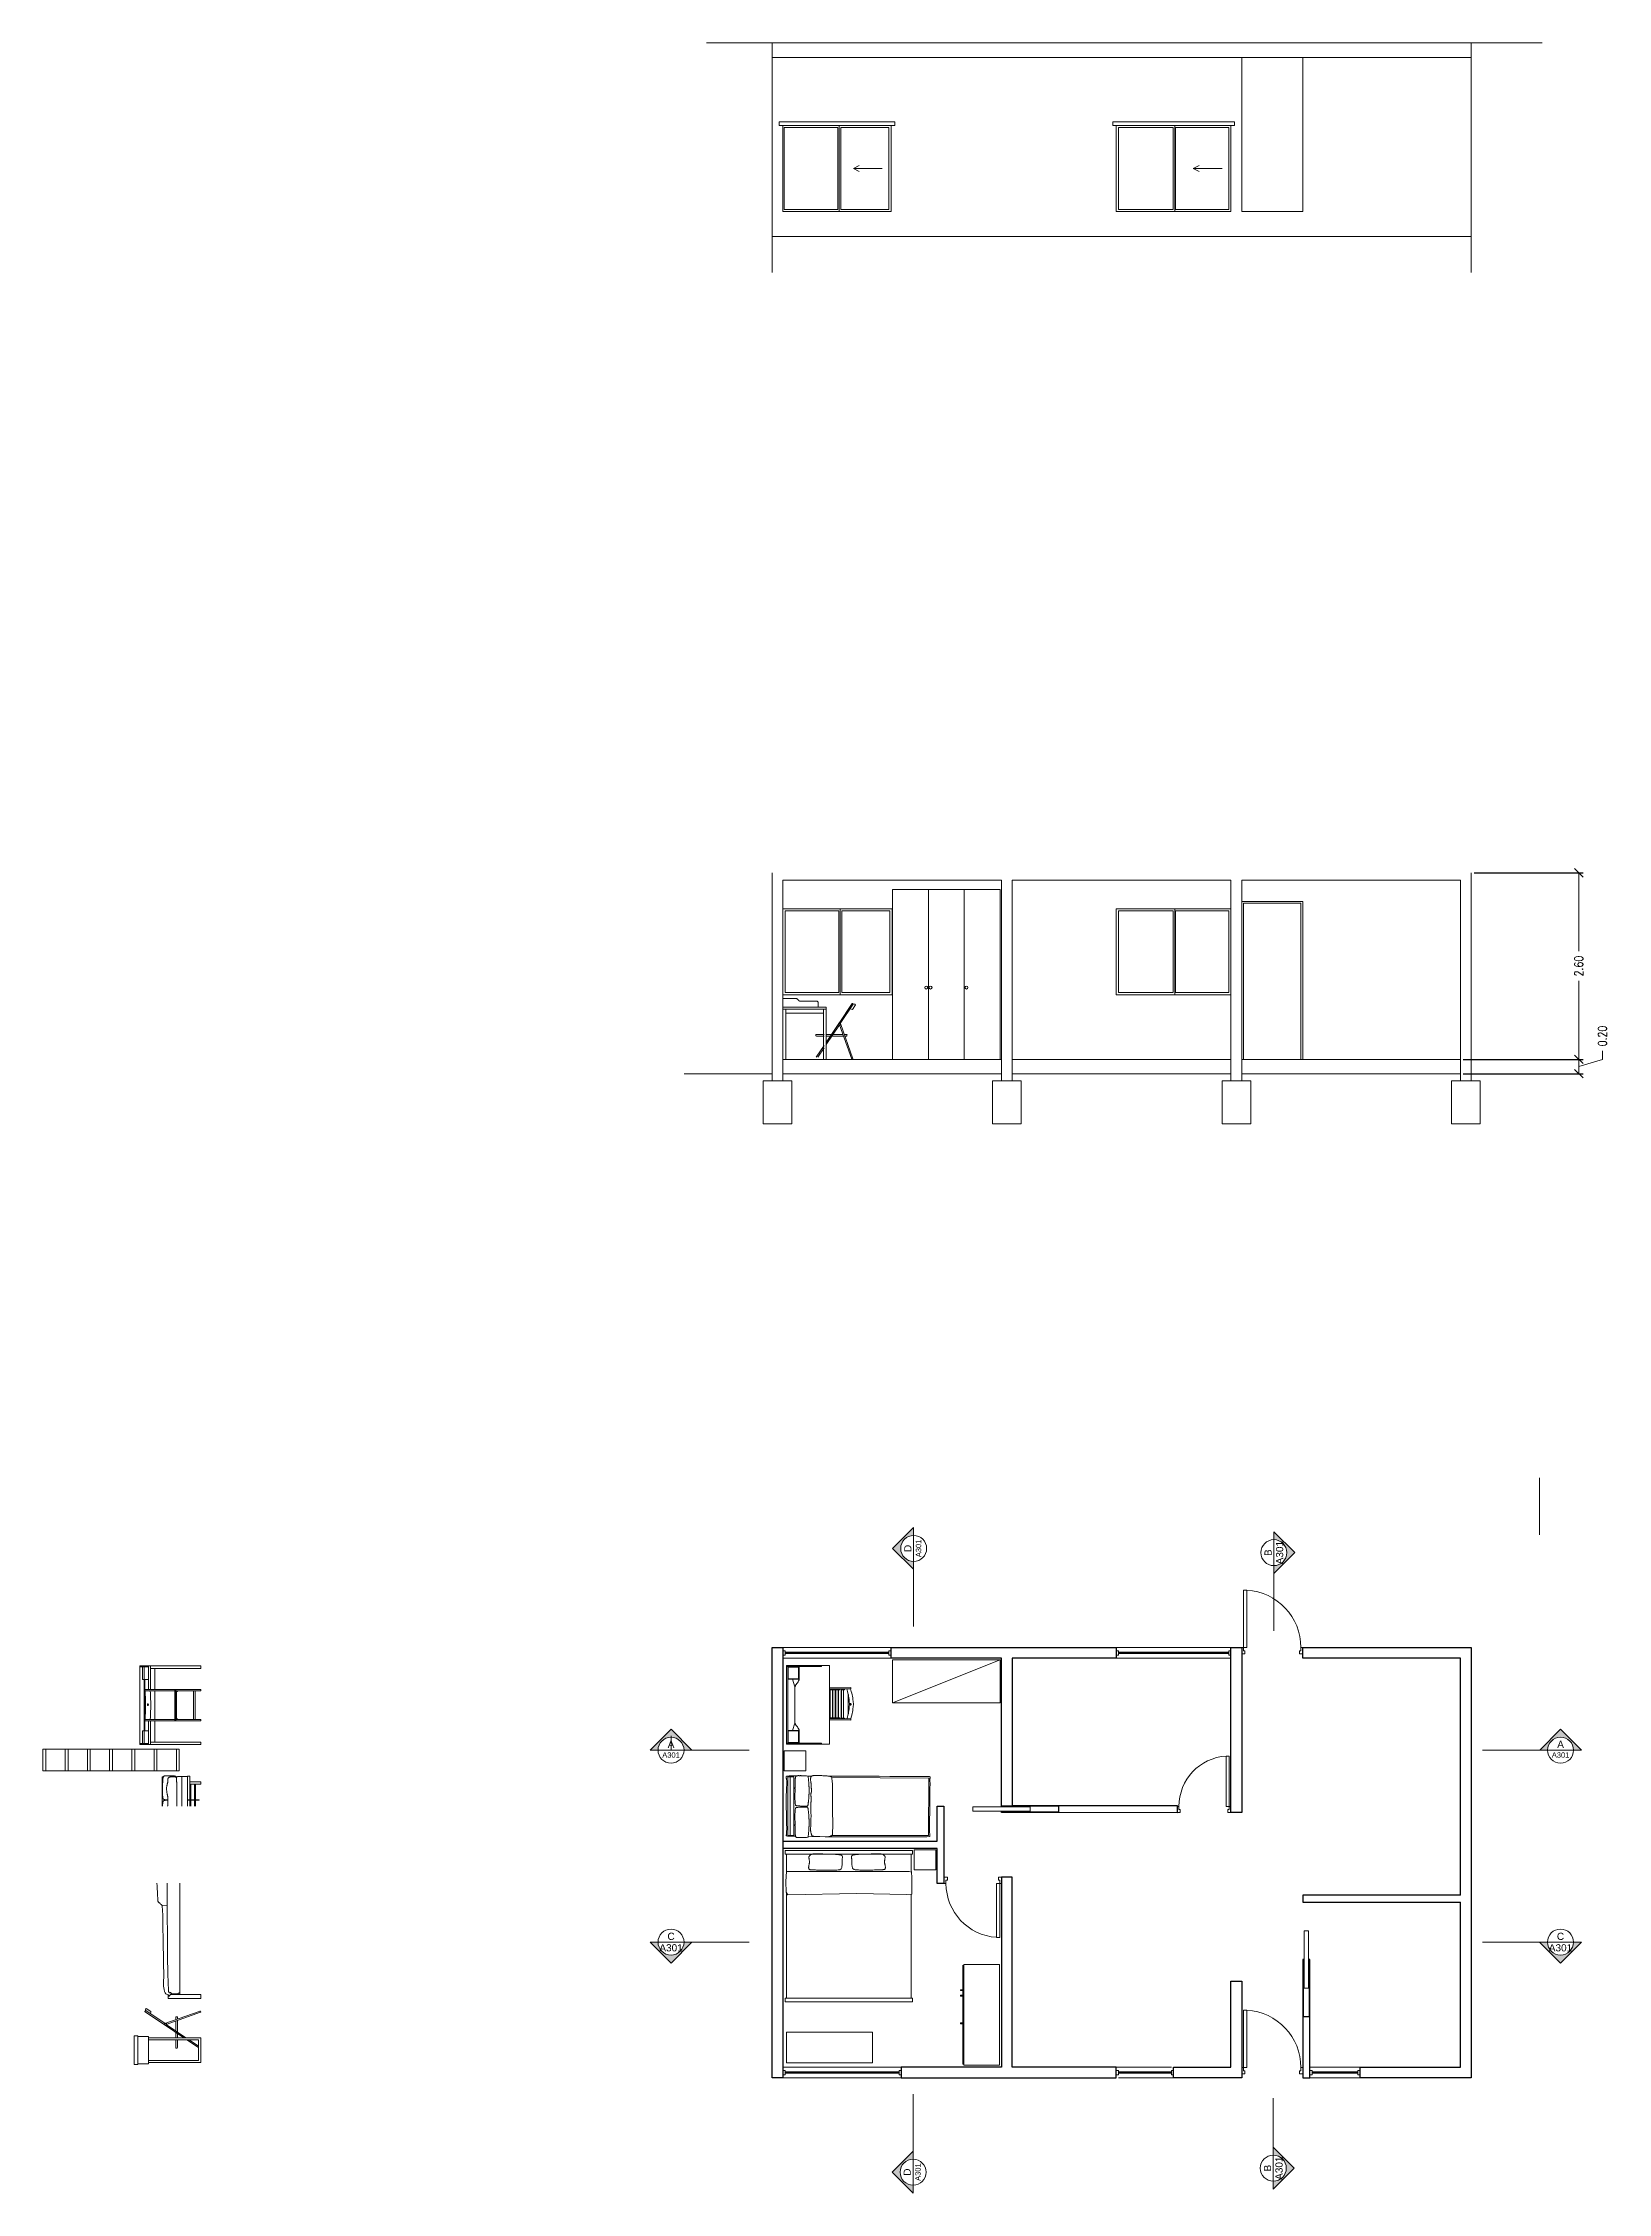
# Model space of a CAD drawing. Header units: millimetres. Extents: x -10.2 to 11.7, y -15.1 to 28.4.
# Drawn here: x -10.17 to 11.66, y -1.6 to 28.37 of the extents above; entities that cross this region are included whole.
import ezdxf
from ezdxf.enums import TextEntityAlignment as Align

# ---------------------------------------------------------------- set-up
doc = ezdxf.new("R2010")
doc.units = ezdxf.units.MM
for name, color, linetype, lineweight in [('A-ANNO-DIMS', 3, 'Continuous', 15), ('A-DOOR-FURR', 2, 'Continuous', 15), ('A-GLAZ-FURR', 4, 'Continuous', 15), ('A-LINE-GRPH', 7, 'Continuous', 20), ('A-PRSP-1', 7, 'Continuous', 40), ('A-SECT A-MCUT', 7, 'Continuous', 20), ('A-WALL-EXTR', 7, 'Continuous', 30), ('A-WALL-INTR', 7, 'Continuous', 30)]:
    doc.layers.add(name, color=color, linetype=linetype, lineweight=lineweight)
doc.layers.add('A-FURN', color=1, linetype='Continuous', lineweight=9, transparency=0.24)
doc.styles.add('E-ROMANS', font='romans.shx', dxfattribs={"width": 0.8})
doc.styles.get("Standard").update_dxf_attribs({"font": 'Arial.ttf'})
doc.dimstyles.new('E-0100_TICK_12', dxfattribs={"dimscale": 0.001, "dimtxt": 120, "dimasz": 120, "dimexe": 60, "dimexo": 40, "dimgap": 60, "dimtad": 0, "dimzin": 0, "dimdsep": 46, "dimtxsty": 'E-ROMANS', "dimblk": 'OBLIQUE', "dimcen": 60, "dimclrd": 256, "dimclre": 256, "dimclrt": 256, "dimadec": 0, "dimazin": 0, "dimtfac": 1, "dimtmove": 1, "dimatfit": 3, "dimldrblk": 'OPEN90', "dimfxl": 1, "dimtfill": 1, "dimtolj": 1, "dimtzin": 0, "dimlwd": -1, "dimarcsym": 0})

# ---------------------------------------------------------------- blocks, each defined once
blk = doc.blocks.new('DOOR-80')
for points in [[(-0.07, 0.89), (-0.07, 0.09), (-0.025, 0.09), (-0.025, 0.89), (-0.07, 0.89)], [(-0.825, 0.09), (-0.85, 0.09), (-0.85, 0), (-0.805, 0), (-0.805, 0.045), (-0.825, 0.045), (-0.825, 0.09)], [(-0.025, 0.09), (0, 0.09), (0, 0), (-0.045, 0), (-0.045, 0.045), (-0.025, 0.045), (-0.025, 0.09)]]:
    blk.add_lwpolyline(points)
blk.add_arc((-0.023, 0.089), 0.802, 93.3811, 179.9341)
blk = doc.blocks.new('DOOR-75')
for points in [[(-0.07, 0.84), (-0.07, 0.09), (-0.025, 0.09), (-0.025, 0.84), (-0.07, 0.84)], [(-0.775, 0.09), (-0.8, 0.09), (-0.8, 0), (-0.755, 0), (-0.755, 0.045), (-0.775, 0.045), (-0.775, 0.09)], [(-0.025, 0.09), (0, 0.09), (0, 0), (-0.045, 0), (-0.045, 0.045), (-0.025, 0.045), (-0.025, 0.09)]]:
    blk.add_lwpolyline(points)
blk.add_arc((-0.023, 0.089), 0.752, 93.6181, 179.9249)
blk = doc.blocks.new('族几何图形组合_3681-Ref_ Level')
at = {"layer": 'A-FURN'}
for p, q in [((-150, 139), (-150, -139)), ((149, 140), (-149, 140)), ((150, -139), (150, 139)), ((-149, -140), (149, -140))]:
    blk.add_line(p, q, dxfattribs=at)
for points, knots in [([(-150, 139), (-150, 139), (-150, 139), (-150, 139), (-150, 140), (-150, 140), (-150, 140), (-150, 140), (-149, 140), (-149, 140), (-149, 140)], [0, 0, 0, 0, 0.166667, 0.25, 0.333333, 0.416667, 0.541667, 0.666667, 0.833333, 1, 1, 1, 1]), ([(149, 140), (149, 140), (149, 140), (150, 140), (150, 140), (150, 140), (150, 140), (150, 139), (150, 139), (150, 139), (150, 139)], [0, 0, 0, 0, 0.166667, 0.333333, 0.458333, 0.583333, 0.666667, 0.75, 0.833333, 1, 1, 1, 1]), ([(-149, -140), (-149, -140), (-149, -140), (-150, -140), (-150, -140), (-150, -140), (-150, -140), (-150, -139), (-150, -139), (-150, -139), (-150, -139)], [-1, -1, -1, -1, -0.833333, -0.666667, -0.541667, -0.416667, -0.333333, -0.25, -0.166667, 0, 0, 0, 0]), ([(150, -139), (150, -139), (150, -139), (150, -139), (150, -140), (150, -140), (150, -140), (150, -140), (149, -140), (149, -140), (149, -140)], [-1, -1, -1, -1, -0.833333, -0.75, -0.666667, -0.583333, -0.458333, -0.333333, -0.166667, 0, 0, 0, 0])]:
    blk.add_open_spline(points, degree=3, knots=knots, dxfattribs=at)
blk = doc.blocks.new('_Oblique')
at = {"color": 0, "linetype": 'ByBlock', "lineweight": -2}
blk.add_line((-0.5, -0.5), (0.5, 0.5), dxfattribs=at)
blk = doc.blocks.new('*D9')
at = {"layer": 'A-ANNO-DIMS', "lineweight": -2, "transparency": 16777216}
for p, q in [((9.79, 16.8), (11.31, 16.8)), ((9.79, 14.2), (11.31, 14.2))]:
    blk.add_line(p, q, dxfattribs=at)
at = {"layer": 'A-ANNO-DIMS', "transparency": 16777216}
for p, q in [((11.25, 16.8), (11.25, 15.706)), ((11.25, 14.2), (11.25, 15.294))]:
    blk.add_line(p, q, dxfattribs=at)
at = {"layer": 'Defpoints', "color": 0, "lineweight": 20, "transparency": 16777216}
for p in [(9.75, 16.8), (11.25, 16.8), (9.75, 14.2)]:
    blk.add_point(p, dxfattribs=at)
at = {"layer": 'A-ANNO-DIMS', "transparency": 16777216, "xscale": 0.12, "yscale": 0.12, "zscale": 0.12}
for p, rotation in [((11.25, 16.8), 90), ((11.25, 14.2), 270)]:
    blk.add_blockref('_Oblique', p, dxfattribs=dict(at, rotation=rotation))
at = {"layer": 'A-ANNO-DIMS', "transparency": 16777216, "insert": (11.25, 15.5), "char_height": 0.12, "attachment_point": 5, "rotation": 90, "style": 'E-ROMANS', "bg_fill": 3, "box_fill_scale": 1.1, "bg_fill_color": 256, "bg_fill_true_color": 13158600, "bg_fill_transparency": 0}
blk.add_mtext('\\A1;2.60', dxfattribs=at)
blk = doc.blocks.new('_Open90')
at = {"color": 0, "linetype": 'ByBlock', "lineweight": -2}
for p, q in [((0, 0), (-1, 0)), ((-0.5, 0.5), (0, 0)), ((0, 0), (-0.5, -0.5))]:
    blk.add_line(p, q, dxfattribs=at)
blk = doc.blocks.new('*D10')
at = {"layer": 'A-ANNO-DIMS', "lineweight": -2, "transparency": 16777216}
for p, q in [((9.64, 14.2), (11.31, 14.2)), ((9.64, 14), (11.31, 14))]:
    blk.add_line(p, q, dxfattribs=at)
at = {"layer": 'A-ANNO-DIMS', "transparency": 16777216}
for p, q in [((11.25, 14), (11.25, 14.2)), ((11.25, 14.1), (11.58, 14.199)), ((11.58, 14.199), (11.58, 14.319))]:
    blk.add_line(p, q, dxfattribs=at)
at = {"layer": 'Defpoints', "color": 0, "transparency": 16777216}
for p in [(9.6, 14.2), (11.25, 14.2), (9.6, 14)]:
    blk.add_point(p, dxfattribs=at)
at = {"layer": 'A-ANNO-DIMS', "transparency": 16777216, "xscale": 0.12, "yscale": 0.12, "zscale": 0.12}
for p, rotation in [((11.25, 14.2), 90), ((11.25, 14), 270)]:
    blk.add_blockref('_Oblique', p, dxfattribs=dict(at, rotation=rotation))
at = {"layer": 'A-ANNO-DIMS', "transparency": 16777216, "insert": (11.58, 14.525), "char_height": 0.12, "attachment_point": 5, "rotation": 90, "style": 'E-ROMANS', "bg_fill": 3, "box_fill_scale": 1.1, "bg_fill_color": 256, "bg_fill_true_color": 13158600, "bg_fill_transparency": 0}
blk.add_mtext('\\A1;0.20', dxfattribs=at)
blk = doc.blocks.new('A$C59804747')
at = {"lineweight": 0}
for p, q in [((-25.7, 151.7), (-92.6, 151.7)), ((-92.6, 103.8), (-92.6, -6.1)), ((-27, -6.5), (-26.3, 104.5)), ((-92.6, -6.1), (-27, -6.5))]:
    blk.add_line(p, q, dxfattribs=at)
for points in [[(-93.3, 145.5), (-93.3, 149), (-93.3, 151.6), (-93.3, 153.5), (-93.2, 154.8), (-93.1, 155.6), (-93.1, 156), (-93, 156.2), (-92.9, 156.2), (-92.8, 156.2), (-92.7, 156.2), (-92.6, 156.2), (-92.5, 156.1), (-92.3, 156.1), (-92.1, 156.1), (-91.8, 156), (-91.5, 156), (-91.1, 155.9), (-90.7, 155.9), (-90.1, 155.9), (-89.5, 155.8), (-88.9, 155.8), (-88.1, 155.8), (-87.2, 155.8), (-86.2, 155.7), (-85, 155.7), (-83.8, 155.7), (-82.4, 155.7), (-81, 155.8), (-79.4, 155.8), (-77.8, 155.8), (-76.1, 155.8), (-74.3, 155.9), (-72.5, 155.9), (-70.7, 155.9), (-68.8, 156), (-66.8, 156), (-64.9, 156), (-62.9, 156.1), (-60.9, 156.1), (-58.9, 156.1), (-56.9, 156.1), (-54.9, 156.1), (-53, 156.1), (-51, 156.1), (-49.1, 156.1), (-47.2, 156.1), (-45.4, 156.1), (-43.6, 156), (-41.8, 156), (-40.1, 155.9), (-38.5, 155.8), (-37, 155.8), (-35.6, 155.7), (-34.3, 155.6), (-33, 155.6), (-31.9, 155.6), (-30.9, 155.7), (-30, 155.7), (-29.2, 155.8), (-28.6, 155.9), (-28, 156), (-27.4, 156), (-27, 156.1), (-26.6, 156.2), (-26.3, 156.2), (-26, 156.2), (-25.7, 156.2), (-25.5, 156.2), (-25.4, 156.1), (-25.2, 156.1), (-25.1, 156), (-25, 156), (-24.9, 155.9), (-24.8, 155.7), (-24.7, 155.2), (-24.7, 154.3), (-24.6, 152.8), (-24.6, 150.6), (-24.5, 147.6), (-24.5, 144.2)], [(-94.5, 131.2), (-94.6, 132.1), (-94.7, 132.9), (-94.8, 133.6), (-94.8, 134.2), (-94.8, 134.7), (-94.8, 135.1), (-94.8, 135.4), (-94.8, 135.8), (-94.7, 136.1), (-94.7, 136.4), (-94.7, 136.7), (-94.7, 137), (-94.7, 137.3), (-94.7, 137.6), (-94.8, 137.9), (-94.8, 138.1), (-94.8, 138.3), (-94.8, 138.5), (-94.9, 138.7), (-94.9, 138.9), (-94.9, 139.1), (-95, 139.2), (-95, 139.4), (-95, 139.5), (-95, 139.7), (-95, 139.8), (-95, 140), (-95, 140.1), (-95, 140.3), (-95, 140.5), (-95, 140.6), (-94.9, 140.8), (-94.9, 141), (-95, 141.2), (-95, 141.4), (-95, 141.7), (-95, 141.9), (-95, 142.2), (-95, 142.5), (-95, 142.8), (-95, 143.1), (-94.9, 143.4), (-94.9, 143.7), (-94.8, 144), (-94.8, 144.3), (-94.7, 144.5), (-94.6, 144.8), (-94.4, 145), (-94.3, 145.1), (-94.1, 145.3), (-93.9, 145.4), (-93.6, 145.5), (-93.4, 145.5), (-93.1, 145.6), (-92.8, 145.6), (-92.6, 145.7), (-92.3, 145.8), (-92, 145.8), (-91.7, 145.9), (-91.4, 146), (-91.1, 146.1), (-90.8, 146.1), (-90.6, 146.2), (-90.3, 146.2), (-90.1, 146.2), (-89.8, 146.2), (-89.6, 146.2), (-89.3, 146.2), (-89.1, 146.1), (-88.7, 146.1), (-88.4, 146), (-88, 146), (-87.5, 145.9), (-87, 145.9), (-86.4, 145.9), (-85.8, 145.9), (-85.2, 145.9), (-84.7, 145.9), (-84.1, 145.9), (-83.7, 145.9), (-83.3, 145.9), (-82.9, 146), (-82.6, 146), (-82.3, 146.1), (-82.1, 146.1), (-81.8, 146.2), (-81.5, 146.2), (-81.2, 146.3), (-80.9, 146.3), (-80.5, 146.3), (-80.1, 146.2), (-79.6, 146.2), (-79.2, 146.2), (-78.7, 146.2), (-78.2, 146.2), (-77.7, 146.2), (-77.2, 146.2), (-76.7, 146.2), (-76.2, 146.2), (-75.7, 146.2), (-75.2, 146.3), (-74.7, 146.3), (-74.2, 146.3), (-73.8, 146.4), (-73.3, 146.4), (-72.8, 146.4), (-72.3, 146.4), (-71.8, 146.4), (-71.3, 146.4), (-70.7, 146.4), (-70, 146.4), (-69.3, 146.4), (-68.5, 146.3), (-67.6, 146.3), (-66.8, 146.2), (-65.9, 146.2), (-65, 146.1), (-64.2, 146), (-63.4, 146), (-62.8, 145.9), (-62.2, 145.8), (-61.8, 145.7), (-61.4, 145.5), (-61.2, 145.4), (-61, 145.1), (-60.8, 144.8), (-60.7, 144.5), (-60.6, 144), (-60.5, 143.5), (-60.5, 142.8), (-60.4, 142.2), (-60.4, 141.4), (-60.4, 140.7), (-60.3, 140), (-60.3, 139.3), (-60.3, 138.7), (-60.3, 138.1), (-60.2, 137.6), (-60.2, 137.1), (-60.2, 136.7), (-60.2, 136.4), (-60.2, 136), (-60.1, 135.7), (-60.1, 135.4), (-60.1, 135.1), (-60.1, 134.7), (-60.1, 134.4), (-60.1, 134.1), (-60.1, 133.8), (-60.1, 133.5), (-60.1, 133.2), (-60.2, 133), (-60.2, 132.7), (-60.2, 132.5), (-60.3, 132.3), (-60.3, 132.1), (-60.4, 131.9), (-60.6, 131.8), (-60.8, 131.6), (-61.1, 131.5), (-61.5, 131.4), (-61.9, 131.3), (-62.4, 131.2), (-62.9, 131.1), (-63.5, 131), (-64.2, 131), (-64.9, 130.9), (-65.7, 130.8), (-66.6, 130.8), (-67.4, 130.7), (-68.3, 130.6), (-69.2, 130.6), (-70.1, 130.5), (-71, 130.5), (-71.9, 130.4), (-72.7, 130.3), (-73.4, 130.3), (-74.1, 130.2), (-74.7, 130.2), (-75.3, 130.1), (-75.8, 130.1), (-76.4, 130.1), (-76.9, 130.1), (-77.4, 130.1), (-78, 130), (-78.5, 130.1), (-79.1, 130.1), (-79.6, 130.1), (-80.1, 130.1), (-80.7, 130.1), (-81.2, 130.2), (-81.7, 130.2), (-82.2, 130.2), (-82.7, 130.3), (-83.2, 130.3), (-83.7, 130.3), (-84.2, 130.4), (-84.8, 130.4), (-85.3, 130.4), (-85.9, 130.5), (-86.5, 130.5), (-87.2, 130.5), (-88, 130.6), (-88.9, 130.7), (-90, 130.7), (-91.3, 130.9), (-92.8, 131), (-94.5, 131.2)], [(-93.8, -7.5), (-93.9, -4.4), (-93.9, 3.6), (-94, 15.5), (-94, 30.1), (-94, 46.3), (-94, 62.9), (-94, 78.7), (-93.9, 92.5), (-93.9, 103.6), (-93.9, 111.9), (-93.8, 117.9), (-93.7, 122), (-93.5, 124.6), (-93.3, 126), (-93, 126.6), (-92.7, 126.9), (-92.2, 127.1), (-91.7, 127.3), (-91.1, 127.5), (-90.5, 127.7), (-89.8, 127.9), (-89.1, 128.1), (-88.4, 128.2), (-87.8, 128.3), (-87.1, 128.4), (-86.4, 128.5), (-85.8, 128.5), (-85.1, 128.5), (-84.5, 128.4), (-83.9, 128.4), (-83.3, 128.4), (-82.7, 128.3), (-82.1, 128.3), (-81.6, 128.3), (-81, 128.3), (-80.4, 128.2), (-79.8, 128.2), (-79.2, 128.2), (-78.7, 128.2), (-78, 128.2), (-77.4, 128.1), (-76.8, 128.1), (-76.1, 128.1), (-75.4, 128.1), (-74.7, 128), (-74, 128), (-73.2, 128), (-72.4, 128), (-71.5, 127.9), (-70.6, 127.9), (-69.7, 127.9), (-68.8, 127.9), (-67.9, 128), (-67.1, 128), (-66.3, 128), (-65.5, 128), (-64.9, 128), (-64.3, 128), (-63.8, 128), (-63.4, 128), (-63, 128), (-62.6, 128), (-62.2, 128), (-61.8, 128), (-61.4, 128), (-61, 128), (-60.6, 128.1), (-60.2, 128.1), (-59.8, 128.1), (-59.4, 128.1), (-59.1, 128.2), (-58.7, 128.2), (-58.3, 128.2), (-58, 128.2), (-57.7, 128.2), (-57.4, 128.2), (-57.1, 128.2), (-56.8, 128.1), (-56.5, 128.1), (-56.2, 128.1), (-55.9, 128.1), (-55.6, 128.1), (-55.4, 128), (-55, 128), (-54.7, 128), (-54.3, 127.9), (-53.9, 127.9), (-53.5, 127.9), (-53, 127.9), (-52.4, 127.8), (-51.9, 127.8), (-51.3, 127.8), (-50.7, 127.8), (-50.1, 127.8), (-49.5, 127.8), (-49, 127.8), (-48.5, 127.9), (-48, 127.9), (-47.6, 128), (-47.2, 128.1), (-46.9, 128.1), (-46.5, 128.2), (-46.2, 128.2), (-45.9, 128.2), (-45.6, 128.2), (-45.3, 128.1), (-45, 128.1), (-44.7, 128), (-44.4, 127.9), (-44.1, 127.8), (-43.8, 127.7), (-43.6, 127.6), (-43.3, 127.6), (-43.1, 127.5), (-42.8, 127.5), (-42.6, 127.4), (-42.3, 127.4), (-42, 127.4), (-41.7, 127.4), (-41.4, 127.4), (-41.1, 127.4), (-40.7, 127.4), (-40.3, 127.4), (-39.8, 127.5), (-39.4, 127.5), (-38.9, 127.5), (-38.4, 127.6), (-37.9, 127.6), (-37.4, 127.6), (-36.8, 127.6), (-36.3, 127.7), (-35.7, 127.7), (-35.2, 127.7), (-34.6, 127.7), (-34.1, 127.8), (-33.5, 127.8), (-33, 127.9), (-32.6, 128), (-32.1, 128), (-31.7, 128.1), (-31.2, 128.2), (-30.8, 128.3), (-30.4, 128.3), (-30, 128.4), (-29.7, 128.4), (-29.3, 128.5), (-29, 128.5), (-28.6, 128.5), (-28.3, 128.5), (-27.9, 128.5), (-27.6, 128.5), (-27.3, 128.4), (-27, 128.4), (-26.7, 128.3), (-26.5, 128.3), (-26.2, 128.2), (-25.9, 128.2), (-25.7, 128.1), (-25.5, 128), (-25.3, 127.8), (-25.1, 127.7), (-25, 127.5), (-24.8, 127.3), (-24.7, 127.1), (-24.6, 126.9), (-24.5, 126.6), (-24.5, 126.3), (-24.4, 125.9), (-24.3, 125.6), (-24.3, 125.1), (-24.3, 124.6), (-24.3, 124.1), (-24.2, 123.4), (-24.2, 122.7), (-24.2, 121.8), (-24.3, 120.8), (-24.3, 119.6), (-24.3, 118.3), (-24.3, 117), (-24.3, 115.6), (-24.4, 114.3), (-24.4, 113), (-24.5, 111.7), (-24.5, 110.6), (-24.6, 109.6), (-24.7, 108.7), (-24.7, 108), (-24.8, 107.3), (-24.9, 106.8), (-25, 106.3), (-25.1, 105.9), (-25.2, 105.6), (-25.3, 105.3), (-25.5, 105), (-25.8, 104.7), (-26.1, 104.5), (-26.7, 104.3), (-27.4, 104.1), (-28.4, 104), (-29.7, 103.9), (-31.2, 103.7), (-33.1, 103.6), (-35.1, 103.6), (-37.4, 103.5), (-39.7, 103.4), (-42.2, 103.4), (-44.6, 103.4), (-47, 103.3), (-49.4, 103.3), (-51.7, 103.3), (-54, 103.3), (-56.2, 103.3), (-58.3, 103.3), (-60.5, 103.3), (-62.6, 103.3), (-64.7, 103.3), (-66.8, 103.3), (-68.8, 103.3), (-70.9, 103.3), (-72.9, 103.2), (-74.8, 103.2), (-76.7, 103.2), (-78.5, 103.2), (-80.2, 103.2), (-81.9, 103.2), (-83.4, 103.2), (-84.9, 103.2), (-86.2, 103.3), (-87.4, 103.3), (-88.4, 103.3), (-89.4, 103.4), (-90.1, 103.4), (-90.8, 103.5), (-91.3, 103.5), (-91.7, 103.6), (-92, 103.7), (-92.3, 103.8), (-92.4, 104), (-92.6, 104.2), (-92.8, 104.4), (-92.9, 104.8), (-93.1, 105.2), (-93.3, 105.7), (-93.5, 106.2), (-93.6, 106.9), (-93.8, 107.7), (-93.9, 108.3)], [(-93.8, 131.1), (-93.9, 108.3)], [(-24.8, 131.2), (-24.7, 132.1), (-24.6, 132.9), (-24.5, 133.6), (-24.5, 134.2), (-24.5, 134.7), (-24.5, 135.1), (-24.5, 135.4), (-24.6, 135.8), (-24.6, 136.1), (-24.6, 136.4), (-24.6, 136.7), (-24.6, 137), (-24.6, 137.3), (-24.6, 137.6), (-24.6, 137.9), (-24.5, 138.1), (-24.5, 138.3), (-24.5, 138.5), (-24.4, 138.7), (-24.4, 138.9), (-24.4, 139.1), (-24.4, 139.2), (-24.3, 139.4), (-24.3, 139.5), (-24.3, 139.7), (-24.3, 139.8), (-24.3, 140), (-24.3, 140.1), (-24.3, 140.3), (-24.4, 140.5), (-24.4, 140.6), (-24.4, 140.8), (-24.4, 141), (-24.4, 141.2), (-24.4, 141.4), (-24.3, 141.7), (-24.3, 141.9), (-24.3, 142.2), (-24.3, 142.5), (-24.3, 142.8), (-24.4, 143.1), (-24.4, 143.4), (-24.4, 143.7), (-24.5, 144), (-24.5, 144.3), (-24.6, 144.5), (-24.8, 144.8), (-24.9, 145), (-25.1, 145.1), (-25.2, 145.3), (-25.5, 145.4), (-25.7, 145.5), (-25.9, 145.5), (-26.2, 145.6), (-26.5, 145.6), (-26.8, 145.7), (-27, 145.8), (-27.3, 145.8), (-27.6, 145.9), (-27.9, 146), (-28.2, 146.1), (-28.5, 146.1), (-28.7, 146.2), (-29, 146.2), (-29.2, 146.2), (-29.5, 146.2), (-29.7, 146.2), (-30, 146.2), (-30.2, 146.1), (-30.6, 146.1), (-30.9, 146), (-31.3, 146), (-31.8, 145.9), (-32.4, 145.9), (-32.9, 145.9), (-33.5, 145.9), (-34.1, 145.9), (-34.6, 145.9), (-35.2, 145.9), (-35.6, 145.9), (-36, 145.9), (-36.4, 146), (-36.7, 146), (-37, 146.1), (-37.2, 146.1), (-37.5, 146.2), (-37.8, 146.2), (-38.1, 146.3), (-38.4, 146.3), (-38.8, 146.3), (-39.2, 146.2), (-39.7, 146.2), (-40.2, 146.2), (-40.6, 146.2), (-41.1, 146.2), (-41.6, 146.2), (-42.1, 146.2), (-42.6, 146.2), (-43.1, 146.2), (-43.6, 146.2), (-44.1, 146.3), (-44.6, 146.3), (-45.1, 146.3), (-45.5, 146.4), (-46, 146.4), (-46.5, 146.4), (-47, 146.4), (-47.5, 146.4), (-48.1, 146.4), (-48.6, 146.4), (-49.3, 146.4), (-50, 146.4), (-50.8, 146.3), (-51.7, 146.3), (-52.5, 146.2), (-53.4, 146.2), (-54.3, 146.1), (-55.1, 146), (-55.9, 146), (-56.5, 145.9), (-57.1, 145.8), (-57.5, 145.7), (-57.9, 145.5), (-58.2, 145.4), (-58.4, 145.1), (-58.5, 144.8), (-58.6, 144.5), (-58.7, 144), (-58.8, 143.5), (-58.8, 142.8), (-58.9, 142.2), (-58.9, 141.4), (-58.9, 140.7), (-59, 140), (-59, 139.3), (-59, 138.7), (-59, 138.1), (-59.1, 137.6), (-59.1, 137.1), (-59.1, 136.7), (-59.1, 136.4), (-59.2, 136), (-59.2, 135.7), (-59.2, 135.4), (-59.2, 135.1), (-59.2, 134.7), (-59.2, 134.4), (-59.2, 134.1), (-59.2, 133.8), (-59.2, 133.5), (-59.2, 133.2), (-59.2, 133), (-59.1, 132.7), (-59.1, 132.5), (-59.1, 132.3), (-59, 132.1), (-58.9, 131.9), (-58.7, 131.8), (-58.5, 131.6), (-58.2, 131.5), (-57.9, 131.4), (-57.4, 131.3), (-56.9, 131.2), (-56.4, 131.1), (-55.8, 131), (-55.1, 131), (-54.4, 130.9), (-53.6, 130.8), (-52.7, 130.8), (-51.9, 130.7), (-51, 130.6), (-50.1, 130.6), (-49.2, 130.5), (-48.3, 130.5), (-47.5, 130.4), (-46.7, 130.3), (-45.9, 130.3), (-45.3, 130.2), (-44.6, 130.2), (-44, 130.1), (-43.5, 130.1), (-42.9, 130.1), (-42.4, 130.1), (-41.9, 130.1), (-41.3, 130), (-40.8, 130.1), (-40.3, 130.1), (-39.7, 130.1), (-39.2, 130.1), (-38.6, 130.1), (-38.1, 130.2), (-37.6, 130.2), (-37.1, 130.2), (-36.6, 130.3), (-36.1, 130.3), (-35.6, 130.3), (-35.1, 130.4), (-34.6, 130.4), (-34, 130.4), (-33.4, 130.5), (-32.8, 130.5), (-32.1, 130.5), (-31.3, 130.6), (-30.4, 130.7), (-29.3, 130.7), (-28, 130.9), (-26.5, 131), (-24.8, 131.2)], [(-24.9, 131.2), (-25, 127.5)], [(-93.8, -7.5), (-93.4, -7.6), (-92.8, -7.6), (-92.1, -7.6), (-91.3, -7.5), (-90.4, -7.5), (-89.4, -7.4), (-88.3, -7.3), (-87.1, -7.2), (-85.8, -7.1), (-84.5, -7.1), (-83.1, -7.1), (-81.6, -7.1), (-80, -7.2), (-78.4, -7.2), (-76.7, -7.2), (-75, -7.3), (-73.2, -7.4), (-71.4, -7.4), (-69.5, -7.5), (-67.5, -7.5), (-65.6, -7.5), (-63.6, -7.6), (-61.6, -7.6), (-59.6, -7.6), (-57.6, -7.6), (-55.6, -7.6), (-53.7, -7.6), (-51.7, -7.5), (-49.8, -7.5), (-48, -7.5), (-46.2, -7.5), (-44.4, -7.5), (-42.8, -7.6), (-41.2, -7.6), (-39.7, -7.7), (-38.3, -7.8), (-36.9, -7.8), (-35.7, -7.9), (-34.6, -7.9), (-33.7, -7.9), (-32.8, -7.9), (-32, -7.9), (-31.4, -7.8), (-30.8, -7.7), (-30.3, -7.7), (-29.8, -7.6), (-29.4, -7.6), (-29.1, -7.6), (-28.7, -7.6), (-28.4, -7.7), (-28, -7.7), (-27.7, -7.8), (-27.4, -7.9), (-27.2, -8), (-27, -8.1), (-26.7, -8.2), (-26.6, -8.2), (-26.4, -8.2), (-26.3, -8.2), (-26.1, -8.1), (-26, -8), (-26, -8), (-25.9, -7.9), (-25.8, -7.8), (-25.8, -7.7), (-25.7, -7.7), (-25.6, -7.6), (-25.6, -7.5), (-25.6, -7.5), (-25.5, -7.4), (-25.5, -7.2), (-25.4, -7.1), (-25.4, -6.9), (-25.4, -6.4), (-25.4, -5.4), (-25.3, -3.5), (-25.3, -0.6), (-25.3, 3.6), (-25.2, 9.4), (-25.2, 17), (-25.1, 26.6), (-25.1, 37.8), (-25, 50.1), (-24.9, 62.9), (-24.9, 75.6), (-24.8, 87.9), (-24.8, 99.1), (-24.7, 108.7)]]:
    blk.add_lwpolyline(points, dxfattribs=at)
blk.add_lwpolyline([(-92.6, 147.5), (-92.6, 154.3), (-25.7, 154.3), (-25.7, 147.5)], close=True, dxfattribs=at)
blk = doc.blocks.new('A$C57D527DD')
for p, q in [((-63.7, 61), (-65.1, 61)), ((-10.2, 78.3), (-63.7, 78.3)), ((-46, 71.7), (-35.6, 68.1)), ((-35.6, 68.1), (-10.2, 68.1)), ((-10, 78.3), (43.5, 78.3)), ((15.4, 68.1), (-10, 68.1)), ((25.8, 71.7), (15.4, 68.1)), ((43.5, 61), (44.9, 61)), ((-63.7, 56.6), (-65.1, 56.6)), ((43.5, 56.6), (44.9, 56.6))]:
    blk.add_line(p, q)
for points in [[(-63.7, 30.9), (-65.1, 30.9), (-65.1, 80), (-63.7, 80)], [(-65.1, 80), (44.9, 80), (44.9, 19.7), (-65.1, 19.7)], [(-63.7, 62.3), (-46, 62.3), (-46, 78.3), (-63.7, 78.3)], [(-63, 63), (-46.7, 63), (-46.7, 77.6), (-63, 77.6)], [(43.5, 62.3), (25.8, 62.3), (25.8, 78.3), (43.5, 78.3)], [(42.8, 63), (26.5, 63), (26.5, 77.6), (42.8, 77.6)], [(43.5, 30.9), (44.9, 30.9), (44.9, 80), (43.5, 80)]]:
    blk.add_lwpolyline(points, close=True)
for points in [[(-35.6, 68.1), (-36.1, 67.9), (-36.5, 67.8), (-36.9, 67.6), (-37.3, 67.5), (-37.7, 67.3), (-38, 67), (-38.4, 66.8), (-38.8, 66.5), (-39.2, 66.2), (-39.7, 65.8), (-40.1, 65.5), (-40.6, 65.1), (-41.1, 64.7), (-41.6, 64.3), (-42.1, 63.9), (-42.7, 63.6), (-43.2, 63.3), (-43.7, 63), (-44.2, 62.7), (-44.7, 62.5), (-45.1, 62.4), (-45.5, 62.3), (-45.8, 62.2), (-46, 62.3)], [(15.4, 68.1), (15.9, 67.9), (16.3, 67.8), (16.7, 67.6), (17.1, 67.5), (17.4, 67.3), (17.8, 67), (18.2, 66.8), (18.6, 66.5), (19, 66.2), (19.4, 65.8), (19.9, 65.5), (20.4, 65.1), (20.9, 64.7), (21.4, 64.3), (21.9, 63.9), (22.4, 63.6), (23, 63.3), (23.5, 63), (24, 62.7), (24.5, 62.5), (24.9, 62.4), (25.3, 62.3), (25.6, 62.2), (25.8, 62.3)]]:
    blk.add_lwpolyline(points)
blk = doc.blocks.new('A$C35446EA3')
for p, q in [((-5.2, 59.5), (35.3, 59.5)), ((34.3, 62.8), (-4.2, 62.8)), ((-4.2, 60.1), (34.3, 60.1)), ((1.4, 69), (29.2, 69.2)), ((-4.1, 43.7), (-6.9, 43.7)), ((34.2, 56.1), (-4.1, 56.1)), ((34.2, 55.3), (-4.1, 55.3)), ((34.2, 52.2), (-4.1, 52.2)), ((34.2, 51.4), (-4.1, 51.4)), ((34.2, 48.3), (-4.1, 48.3)), ((34.2, 47.6), (-4.1, 47.6)), ((34.2, 44.5), (-4.1, 44.5)), ((37, 43.7), (-4.1, 43.7))]:
    blk.add_line(p, q)
for points in [[(-7.1, 72.6), (-7.1, 72.6), (-7.1, 72.6), (-7.1, 72.6)], [(-5.2, 63.9), (-4.2, 63.9), (-4.2, 60.1), (-5.2, 60.1)], [(35.3, 63.9), (34.3, 63.9), (34.3, 60.1), (35.3, 60.1)], [(37.2, 72.6), (37.2, 72.6), (37.2, 72.6), (37.2, 72.6)]]:
    blk.add_lwpolyline(points, close=True)
for points in [[(-5.2, 43.7), (-5.2, 72.6), (-7, 72.6), (-6.9, 43.7)], [(-5.2, 72.4), (-1.9, 73.3), (0.7, 74), (2.8, 74.5), (4.8, 74.9), (6.8, 75.2), (9.1, 75.5), (11.9, 75.7), (15.5, 76.1)], [(-5.2, 67.2), (-1.9, 68.1), (0.7, 68.8), (2.8, 69.3), (4.8, 69.7), (6.8, 70), (9.1, 70.2), (11.9, 70.5), (15.5, 70.8)], [(15.7, 73.1), (15.4, 73.1), (15.2, 73.1), (15, 73), (14.9, 72.9), (14.7, 72.8), (14.6, 72.7), (14.6, 72.6), (14.5, 72.5), (14.5, 72.4), (14.5, 72.4), (14.5, 72.3), (14.5, 72.2), (14.6, 72.2), (14.6, 72.1), (14.7, 72.1), (14.8, 72), (14.9, 72), (15, 71.9), (15.1, 71.9), (15.2, 71.9), (15.4, 71.8), (15.5, 71.8), (15.6, 71.8), (15.7, 71.8)], [(14.7, 72.8), (14.7, 72.8), (14.8, 72.7), (14.9, 72.7), (15, 72.6), (15.1, 72.6), (15.2, 72.6), (15.4, 72.5), (15.5, 72.5), (15.6, 72.5), (15.7, 72.5)], [(35.6, 72.6), (33, 73.3), (30.4, 74), (28.2, 74.5), (26.3, 74.9), (24.3, 75.2), (22, 75.5), (19.1, 75.7), (15.5, 76.1)], [(35.3, 67.4), (33, 68.1), (30.4, 68.8), (28.2, 69.3), (26.3, 69.7), (24.3, 70), (22, 70.2), (19.1, 70.5), (15.5, 70.8)], [(15.7, 73.1), (15.9, 73.1), (16.1, 73.1), (16.3, 73), (16.4, 72.9), (16.6, 72.8), (16.7, 72.7), (16.7, 72.6), (16.8, 72.5), (16.8, 72.4), (16.8, 72.4), (16.8, 72.3), (16.8, 72.2), (16.7, 72.2), (16.7, 72.1), (16.6, 72.1), (16.5, 72), (16.4, 72), (16.3, 71.9), (16.2, 71.9), (16.1, 71.9), (15.9, 71.8), (15.8, 71.8), (15.7, 71.8), (15.7, 71.8)], [(16.6, 72.8), (16.6, 72.8), (16.5, 72.7), (16.4, 72.7), (16.3, 72.6), (16.2, 72.6), (16.1, 72.6), (15.9, 72.5), (15.8, 72.5), (15.7, 72.5), (15.7, 72.5)], [(35.3, 43.7), (35.3, 72.6), (37.1, 72.6), (37, 43.7)], [(-5.2, 43.7), (-5.2, 57.9), (-4.1, 57.9), (-4.1, 43.7)], [(35.3, 43.7), (35.3, 57.9), (34.2, 57.9), (34.2, 43.7)]]:
    blk.add_lwpolyline(points)
blk = doc.blocks.new('2')
at = {"layer": 'A-FURN'}
for p, q in [((1.68, 5.23), (1.68, 5.83)), ((1.68, 5.83), (3.18, 5.83)), ((3.18, 5.83), (1.68, 5.23)), ((3.18, 5.83), (3.18, 5.23)), ((3.18, 5.23), (1.68, 5.23))]:
    blk.add_line(p, q, dxfattribs=at)
blk = doc.blocks.new('A$C1A4859B3')
for p, q in [((-43.2, 102.5), (-42.4, 103.1)), ((-38.9, 95.9), (-43.2, 102.5)), ((-42.4, 103.1), (-39.4, 103.7)), ((-35.7, 96.6), (-38.9, 95.9)), ((-38.4, 104.1), (-20.2, 76.9))]:
    blk.add_line(p, q)
for points in [[(-22, 76.2), (-40.1, 103.1, -0.413451), (-39.9, 103.4), (-38.8, 104.2)], [(-20.9, 74.6), (-37.9, 26.6, -0.414131), (-38.5, 26.4), (-39.3, 26.7, -0.414949), (-39.6, 27.3), (-22.1, 76.3)], [(-31.3, 60.7), (-31.3, 59.1, 0.414293), (-31, 58.8), (-28.3, 58.8)], [(-21.1, 77.6), (-19.4, 75.3, -0.522039), (-19.5, 75), (-21.8, 74.3, -0.612915), (-22.4, 75), (-21.5, 77.5)], [(0.7, 58.8), (11.3, 58.8, 0.414135), (12.3, 59.8), (12.3, 60.2, 0.414293), (11.3, 61.2), (0.7, 61.2)]]:
    blk.add_lwpolyline(points, format="xyb")
for points in [[(-27.5, 61.1), (-31, 61.1)], [(-11.9, 61.2), (-25.7, 61.1)], [(-2.3, 47), (-20.9, 74.6)], [(-20.7, 77.6), (-2.3, 50.1)], [(-2.3, 61.2), (-9.7, 61.2)], [(-26.5, 58.8), (-10.3, 58.8)], [(-8.2, 58.8), (-2.3, 58.8)], [(0.7, 45.6), (11.5, 29.4)], [(9.5, 29.4), (0.7, 42.6)]]:
    blk.add_lwpolyline(points)
for centre in [(-21.9, 74.9), (-21.3, 77.4), (-19.6, 75.2)]:
    blk.add_circle(centre, 0.102)
for centre, radius, start, end in [((-38.7, 103.9), 0.3, 33.7566, 124.1013), ((-30.9, 60.7), 0.445, 104.8256, 180.255), ((-21.3, 77.4), 0.242, 30.1974, 161.1712)]:
    blk.add_arc(centre, radius, start, end)
blk = doc.blocks.new('A$C14321CC3')
for p, q in [((2, 95.9), (-58.4, 95.9)), ((-54.5, 90.1), (-1.9, 90.1)), ((-35, 107), (-11.6, 107))]:
    blk.add_line(p, q)
for points in [[(-58.4, 98.5), (-58.4, 110.5), (-39.4, 110.5)], [(-58.4, 95.9), (-58.4, 98.5), (2, 98.5), (2, 25.8), (-1.9, 25.8), (-1.9, 95.9), (-54.6, 95.9)], [(-39.4, 110.5), (-38.9, 110.2), (-38.5, 110), (-38.2, 109.7), (-37.9, 109.5), (-37.7, 109.2), (-37.4, 109), (-37.2, 108.8), (-37, 108.5), (-36.8, 108.3), (-36.6, 108.1), (-36.4, 108), (-36.2, 107.8), (-36, 107.6), (-35.7, 107.4), (-35.4, 107.2), (-35, 107)], [(-11.6, 107), (-11.1, 106.9), (-10.6, 106.8), (-9.9, 106.3), (-9.4, 105.7), (-9.2, 105), (-9.2, 98.5)]]:
    blk.add_lwpolyline(points)
blk.add_lwpolyline([(-54.5, 25.8), (-58.4, 25.8), (-58.4, 95.9), (-54.5, 95.9)], close=True)
blk = doc.blocks.new('A$C0B6D7802')
at = {"layer": 'A-FURN', "elevation": -28.8}
for points in [[(-86.9, 91.8), (-86.9, 49.7), (-92.7, 49.7), (-92.7, 94.9), (-87.9, 94.9)], [(67.9, 78.8), (-84.3, 78.8), (-85.8, 81), (-86, 88.3), (-85.9, 90.8)], [(67.9, 110.7), (67.1, 110.7), (65.3, 110.6), (63.5, 110.5), (61.8, 110.5), (60.1, 110.4), (58.6, 110.3), (57.2, 110.2), (55.9, 110.2), (54.7, 110.1), (53.6, 110), (52.5, 110), (51.5, 109.9), (50.5, 109.9), (49.5, 109.8), (48.7, 109.7), (47.8, 109.7), (47, 109.6), (46.3, 109.6), (45.6, 109.5), (45, 109.5), (44.4, 109.4), (43.8, 109.4), (43.4, 109.3), (42.9, 109.3), (42.5, 109.2), (42.2, 109.1), (41.9, 109), (41.6, 108.8), (41.4, 108.7), (41.2, 108.5), (41.1, 108.3), (41, 108.1), (40.8, 107.8), (40.7, 107.6), (40.6, 107.4), (40.5, 107.1), (40.3, 106.9), (40.1, 106.7), (39.9, 106.5), (39.7, 106.3), (39.5, 106.1), (39.2, 105.9), (39, 105.7), (38.8, 105.5), (38.6, 105.2), (38.4, 105), (38.2, 104.8), (38, 104.6), (37.8, 104.3), (37.7, 104.1), (37.6, 103.9), (37.5, 103.7), (37.1, 103.5), (35.5, 103.3), (31.1, 103), (22.7, 102.7), (8.7, 102.4), (-12, 102), (-41, 101.6), (-62.8, 101.2)], [(37.2, 103.5), (37.3, 96.3)], [(-84.3, 78.8), (-86.9, 78.8)]]:
    blk.add_lwpolyline(points, dxfattribs=at)
at = {"layer": 'A-FURN'}
blk.add_lwpolyline([(67.9, 96.4), (66.4, 96.4), (57.7, 96.4), (47.8, 96.4), (37.3, 96.3), (26.2, 96.3), (15.1, 96.3), (4.2, 96.2), (-6.2, 96.2), (-15.7, 96.1), (-24.2, 96), (-31.5, 96), (-37.9, 95.9), (-43.5, 95.8), (-48.3, 95.7), (-52.6, 95.6), (-56.3, 95.6), (-59.7, 95.5), (-62.9, 95.4), (-65.8, 95.3), (-68.4, 95.2), (-70.8, 95.1), (-73, 95), (-75, 94.9), (-76.7, 94.8), (-78.1, 94.7), (-79.4, 94.7), (-80.4, 94.6), (-81.2, 94.5), (-81.9, 94.5), (-82.5, 94.4), (-82.9, 94.4), (-83.3, 94.3), (-83.6, 94.2), (-83.8, 94.1), (-84, 94), (-84.2, 93.9), (-84.3, 93.8), (-84.5, 93.7), (-84.6, 93.5), (-84.6, 93.4), (-84.7, 93.3), (-84.7, 93.1), (-84.7, 93), (-84.7, 92.9), (-84.6, 92.7), (-84.6, 92.6), (-84.6, 92.5), (-84.5, 92.4), (-84.5, 92.3), (-84.5, 92.2), (-84.4, 92.1), (-84.4, 92), (-84.5, 91.9), (-84.5, 91.8), (-84.5, 91.7), (-84.5, 91.6), (-84.6, 91.5), (-84.7, 91.3), (-84.7, 91.1), (-84.8, 91), (-84.9, 90.8), (-85.1, 90.7), (-85.2, 90.6), (-85.3, 90.5), (-85.4, 90.5), (-85.6, 90.6), (-85.7, 90.6), (-85.9, 90.8), (-86, 90.9), (-86.2, 91.1), (-86.5, 91.4), (-86.7, 91.6), (-87, 91.8), (-87.3, 92), (-87.6, 92.2), (-87.9, 92.4), (-88.2, 92.6), (-88.5, 92.8), (-88.8, 93), (-89.1, 93.1), (-89.3, 93.3), (-89.4, 93.4), (-89.5, 93.5), (-89.5, 93.6), (-89.5, 93.7), (-89.5, 93.8), (-89.4, 93.9), (-89.3, 94), (-89.1, 94.1), (-88.9, 94.1), (-88.7, 94.2), (-88.5, 94.3), (-88.2, 94.5), (-88, 94.8), (-87.7, 95.2), (-87.4, 95.7), (-87.1, 96.4), (-86.7, 97.3), (-86.1, 98.3), (-85, 99.3), (-83, 100.2), (-79.9, 100.9), (-75.5, 101.4), (-69.5, 101.5), (-61.6, 101.2)], dxfattribs=at)
blk = doc.blocks.new('work')
at = {"layer": 'A-FURN'}
for p, q in [((-12.63, 6.64), (-12.63, 6.16)), ((-8.64, 6.65), (-12.62, 6.65)), ((-12.62, 6.15), (-8.64, 6.15)), ((-12.53, 6.14), (-12.53, 4.66)), ((-8.73, 4.66), (-8.73, 6.14)), ((-8.63, 6.16), (-8.63, 6.64)), ((-12.52, 4.65), (-8.74, 4.65)), ((-12.37, 4.65), (-12.37, -2.62)), ((-12.07, -2.32), (-12.07, 4.65)), ((-9.2, 4.65), (-9.2, -2.32)), ((-8.9, -2.62), (-8.9, 4.65)), ((-12.37, -2.62), (-8.9, -2.62)), ((-9.2, -2.32), (-12.07, -2.32))]:
    blk.add_line(p, q, dxfattribs=at)
for centre, start, end in [((-12.62, 6.64), 90, 180), ((-12.62, 6.16), 180, 270), ((-12.52, 6.14), 105, 180), ((-8.74, 6.14), 0, 75), ((-8.64, 6.64), 0, 90), ((-8.64, 6.16), 270, 0), ((-12.52, 4.66), 180, 270), ((-8.74, 4.66), 270, 0)]:
    blk.add_arc(centre, 0.01, start, end, dxfattribs=at)
blk = doc.blocks.new('A$C10B31855')
for p, q in [((-44.7, 136.3), (-44.7, 63.7)), ((-43.3, 148.4), (64, 148.4)), ((-43.3, 145.1), (-25.6, 145.1)), ((-25.6, 142.6), (-43.3, 142.6)), ((-41.1, 63.7), (-41.1, 133.6)), ((-41.1, 127.9), (-11.8, 127.9)), ((-25.6, 145.1), (-25.6, 136.3)), ((-9.9, 127.9), (30.3, 127.9)), ((61.5, 127.9), (32.1, 127.9)), ((63.7, 145.1), (45.9, 145.1)), ((45.9, 145.1), (45.9, 136.3)), ((45.9, 142.6), (63.7, 142.6)), ((61.5, 63.7), (61.5, 133.6)), ((65, 136.3), (65, 63.7)), ((-44.7, 63.7), (-41.1, 63.7)), ((65, 63.7), (61.5, 63.7))]:
    blk.add_line(p, q)
for points in [[(-44.7, 148.4), (-43.3, 148.4), (-43.3, 136.3), (-44.7, 136.3)], [(65, 148.4), (63.7, 148.4), (63.7, 136.3), (65, 136.3)]]:
    blk.add_lwpolyline(points, close=True)
for points in [[(-11.8, 133.6), (-44.7, 133.6), (-44.7, 136.3), (-11.8, 136.3)], [(10.2, 141.5), (-25.6, 141.5), (-25.6, 142.6), (10.2, 142.6)], [(10.2, 141.5), (45.9, 141.5), (45.9, 142.6), (10.2, 142.6)], [(32.1, 136.3), (65, 136.3)], [(65, 133.6), (32.1, 133.6)]]:
    blk.add_lwpolyline(points)
blk = doc.blocks.new('A$C6A0022ED')
for points in [[(-11.6, 88.3), (-9.7, 88.3), (-9.7, 10.4), (-11.6, 10.4)], [(32.3, 88.3), (30.5, 88.3), (30.5, 10.4), (32.3, 10.4)]]:
    blk.add_lwpolyline(points, close=True)
for points in [[(-9.7, 88), (-6.3, 87.8), (-3.7, 87.7), (-1.5, 87.5), (0.5, 87.5), (2.5, 87.4), (4.8, 87.3), (7.6, 87.3), (10.4, 87.2)], [(-9.7, 80.7), (-6.4, 80.6), (-3.7, 80.4), (-1.5, 80.3), (0.4, 80.2), (2.5, 80.2), (4.8, 80.1), (7.6, 80.1), (10.4, 80)], [(11, 83.4), (10.8, 83.4), (10.5, 83.4), (10.4, 83.5), (10.2, 83.6), (10.1, 83.6), (10, 83.7), (9.9, 83.9), (9.9, 84), (9.8, 84), (9.8, 84.1), (9.8, 84.2), (9.9, 84.3), (9.9, 84.3), (10, 84.4), (10, 84.4), (10.1, 84.5), (10.2, 84.5), (10.4, 84.5), (10.5, 84.6), (10.6, 84.6), (10.7, 84.6), (10.8, 84.7), (10.9, 84.7), (11, 84.7)], [(10, 83.7), (10, 83.7), (10.1, 83.8), (10.2, 83.8), (10.4, 83.8), (10.5, 83.9), (10.6, 83.9), (10.7, 83.9), (10.8, 84), (10.9, 84), (11, 84)], [(30.5, 88), (27.1, 87.8), (24.5, 87.7), (22.3, 87.5), (20.3, 87.5), (18.3, 87.4), (16, 87.3), (13.2, 87.3), (10.4, 87.2)], [(30.5, 80.7), (27.2, 80.6), (24.5, 80.4), (22.3, 80.3), (20.4, 80.2), (18.3, 80.2), (16, 80.1), (13.2, 80.1), (10.4, 80)], [(11, 83.4), (11.2, 83.4), (11.5, 83.4), (11.6, 83.5), (11.8, 83.6), (11.9, 83.6), (12, 83.7), (12.1, 83.9), (12.1, 84), (12.2, 84), (12.2, 84.1), (12.2, 84.2), (12.1, 84.3), (12.1, 84.3), (12, 84.4), (12, 84.4), (11.9, 84.5), (11.8, 84.5), (11.6, 84.5), (11.5, 84.6), (11.4, 84.6), (11.3, 84.6), (11.2, 84.7), (11.1, 84.7), (11, 84.7)], [(12, 83.7), (12, 83.7), (11.9, 83.8), (11.8, 83.8), (11.6, 83.8), (11.5, 83.9), (11.4, 83.9), (11.3, 83.9), (11.2, 84), (11.1, 84), (11, 84)], [(10.4, 45), (-11.6, 45), (-11.6, 46.5), (10.4, 46.5)], [(-9.7, 42.7), (-8.6, 42.7), (-8.6, 45), (-9.7, 45)], [(-8.6, 44.6), (10.4, 44.6)], [(10.4, 44.1), (-8.6, 44.1)], [(10.4, 45), (32.3, 45), (32.3, 46.5), (10.4, 46.5)], [(29.4, 44.6), (10.4, 44.6)], [(10.4, 44.1), (29.4, 44.1)], [(30.5, 42.7), (29.4, 42.7), (29.4, 45), (30.5, 45)], [(-9.7, 20.4), (10.4, 20.4)], [(10.4, 18.3), (-9.7, 18.3)], [(30.5, 20.4), (10.4, 20.4)], [(10.4, 18.3), (30.5, 18.3)]]:
    blk.add_lwpolyline(points)
blk = doc.blocks.new('族几何图形组合_3681-Front')
at = {"layer": 'A-FURN'}
for p, q in [((-150, 1899), (-150, 1861)), ((-150, 1860), (-150, 1590)), ((-149, 1900), (149, 1900)), ((-149, 1860), (149, 1860)), ((150, 1861), (150, 1899)), ((150, 1590), (150, 1860)), ((-150, 1589), (-150, 1551)), ((-150, 1550), (-150, 1280)), ((-149, 1590), (149, 1590)), ((-149, 1550), (149, 1550)), ((150, 1551), (150, 1589)), ((150, 1280), (150, 1550)), ((-150, 1279), (-150, 1241)), ((-150, 1240), (-150, 970)), ((-149, 1280), (149, 1280)), ((-149, 1240), (149, 1240)), ((150, 1241), (150, 1279)), ((150, 970), (150, 1240)), ((-150, 969), (-150, 931)), ((-150, 930), (-150, 660)), ((-149, 970), (149, 970)), ((-149, 930), (149, 930)), ((150, 931), (150, 969)), ((150, 660), (150, 930)), ((-150, 659), (-150, 621)), ((-150, 620), (-150, 350)), ((-149, 660), (149, 660)), ((-149, 620), (149, 620)), ((150, 621), (150, 659)), ((150, 350), (150, 620)), ((-150, 349), (-150, 311)), ((-150, 310), (-150, 40)), ((-149, 350), (149, 350)), ((-149, 310), (149, 310)), ((150, 311), (150, 349)), ((150, 40), (150, 310)), ((-150, 39), (-150, 1)), ((-149, 40), (149, 40)), ((-149, 0), (149, 0)), ((150, 1), (150, 39))]:
    blk.add_line(p, q, dxfattribs=at)
for points, knots in [([(-149, 1900), (-149, 1900), (-149, 1900), (-150, 1900), (-150, 1900), (-150, 1900), (-150, 1900), (-150, 1899), (-150, 1899), (-150, 1899), (-150, 1899)], [-1, -1, -1, -1, -0.833333, -0.666667, -0.541667, -0.416667, -0.333333, -0.25, -0.166667, 0, 0, 0, 0]), ([(-150, 1861), (-150, 1861), (-150, 1861), (-150, 1861), (-150, 1860), (-150, 1860), (-150, 1860), (-150, 1860), (-149, 1860), (-149, 1860), (-149, 1860)], [0, 0, 0, 0, 0.166667, 0.25, 0.333333, 0.416667, 0.541667, 0.666667, 0.833333, 1, 1, 1, 1]), ([(150, 1899), (150, 1899), (150, 1899), (150, 1899), (150, 1900), (150, 1900), (150, 1900), (150, 1900), (149, 1900), (149, 1900), (149, 1900)], [-1, -1, -1, -1, -0.833333, -0.75, -0.666667, -0.583333, -0.458333, -0.333333, -0.166667, 0, 0, 0, 0]), ([(149, 1860), (149, 1860), (149, 1860), (150, 1860), (150, 1860), (150, 1860), (150, 1860), (150, 1861), (150, 1861), (150, 1861), (150, 1861)], [0, 0, 0, 0, 0.166667, 0.333333, 0.458333, 0.583333, 0.666667, 0.75, 0.833333, 1, 1, 1, 1]), ([(-150, 1589), (-150, 1589), (-150, 1589), (-150, 1589), (-150, 1590), (-150, 1590), (-150, 1590), (-150, 1590), (-149, 1590), (-149, 1590), (-149, 1590)], [0, 0, 0, 0, 0.166667, 0.25, 0.333333, 0.416667, 0.541667, 0.666667, 0.833333, 1, 1, 1, 1]), ([(-150, 1551), (-150, 1551), (-150, 1551), (-150, 1551), (-150, 1550), (-150, 1550), (-150, 1550), (-150, 1550), (-149, 1550), (-149, 1550), (-149, 1550)], [0, 0, 0, 0, 0.166667, 0.25, 0.333333, 0.416667, 0.541667, 0.666667, 0.833333, 1, 1, 1, 1]), ([(149, 1590), (149, 1590), (149, 1590), (150, 1590), (150, 1590), (150, 1590), (150, 1590), (150, 1589), (150, 1589), (150, 1589), (150, 1589)], [0, 0, 0, 0, 0.166667, 0.333333, 0.458333, 0.583333, 0.666667, 0.75, 0.833333, 1, 1, 1, 1]), ([(149, 1550), (149, 1550), (149, 1550), (150, 1550), (150, 1550), (150, 1550), (150, 1550), (150, 1551), (150, 1551), (150, 1551), (150, 1551)], [0, 0, 0, 0, 0.166667, 0.333333, 0.458333, 0.583333, 0.666667, 0.75, 0.833333, 1, 1, 1, 1]), ([(-150, 1279), (-150, 1279), (-150, 1279), (-150, 1279), (-150, 1280), (-150, 1280), (-150, 1280), (-150, 1280), (-149, 1280), (-149, 1280), (-149, 1280)], [0, 0, 0, 0, 0.166667, 0.25, 0.333333, 0.416667, 0.541667, 0.666667, 0.833333, 1, 1, 1, 1]), ([(-150, 1241), (-150, 1241), (-150, 1241), (-150, 1241), (-150, 1240), (-150, 1240), (-150, 1240), (-150, 1240), (-149, 1240), (-149, 1240), (-149, 1240)], [0, 0, 0, 0, 0.166667, 0.25, 0.333333, 0.416667, 0.541667, 0.666667, 0.833333, 1, 1, 1, 1]), ([(149, 1280), (149, 1280), (149, 1280), (150, 1280), (150, 1280), (150, 1280), (150, 1280), (150, 1279), (150, 1279), (150, 1279), (150, 1279)], [0, 0, 0, 0, 0.166667, 0.333333, 0.458333, 0.583333, 0.666667, 0.75, 0.833333, 1, 1, 1, 1]), ([(149, 1240), (149, 1240), (149, 1240), (150, 1240), (150, 1240), (150, 1240), (150, 1240), (150, 1241), (150, 1241), (150, 1241), (150, 1241)], [0, 0, 0, 0, 0.166667, 0.333333, 0.458333, 0.583333, 0.666667, 0.75, 0.833333, 1, 1, 1, 1]), ([(-150, 969), (-150, 969), (-150, 969), (-150, 969), (-150, 970), (-150, 970), (-150, 970), (-150, 970), (-149, 970), (-149, 970), (-149, 970)], [0, 0, 0, 0, 0.166667, 0.25, 0.333333, 0.416667, 0.541667, 0.666667, 0.833333, 1, 1, 1, 1]), ([(-150, 931), (-150, 931), (-150, 931), (-150, 931), (-150, 930), (-150, 930), (-150, 930), (-150, 930), (-149, 930), (-149, 930), (-149, 930)], [0, 0, 0, 0, 0.166667, 0.25, 0.333333, 0.416667, 0.541667, 0.666667, 0.833333, 1, 1, 1, 1]), ([(149, 970), (149, 970), (149, 970), (150, 970), (150, 970), (150, 970), (150, 970), (150, 969), (150, 969), (150, 969), (150, 969)], [0, 0, 0, 0, 0.166667, 0.333333, 0.458333, 0.583333, 0.666667, 0.75, 0.833333, 1, 1, 1, 1]), ([(149, 930), (149, 930), (149, 930), (150, 930), (150, 930), (150, 930), (150, 930), (150, 931), (150, 931), (150, 931), (150, 931)], [0, 0, 0, 0, 0.166667, 0.333333, 0.458333, 0.583333, 0.666667, 0.75, 0.833333, 1, 1, 1, 1]), ([(-150, 659), (-150, 659), (-150, 659), (-150, 659), (-150, 660), (-150, 660), (-150, 660), (-150, 660), (-149, 660), (-149, 660), (-149, 660)], [0, 0, 0, 0, 0.166667, 0.25, 0.333333, 0.416667, 0.541667, 0.666667, 0.833333, 1, 1, 1, 1]), ([(-150, 621), (-150, 621), (-150, 621), (-150, 621), (-150, 620), (-150, 620), (-150, 620), (-150, 620), (-149, 620), (-149, 620), (-149, 620)], [0, 0, 0, 0, 0.166667, 0.25, 0.333333, 0.416667, 0.541667, 0.666667, 0.833333, 1, 1, 1, 1]), ([(149, 660), (149, 660), (149, 660), (150, 660), (150, 660), (150, 660), (150, 660), (150, 659), (150, 659), (150, 659), (150, 659)], [0, 0, 0, 0, 0.166667, 0.333333, 0.458333, 0.583333, 0.666667, 0.75, 0.833333, 1, 1, 1, 1]), ([(149, 620), (149, 620), (149, 620), (150, 620), (150, 620), (150, 620), (150, 620), (150, 621), (150, 621), (150, 621), (150, 621)], [0, 0, 0, 0, 0.166667, 0.333333, 0.458333, 0.583333, 0.666667, 0.75, 0.833333, 1, 1, 1, 1]), ([(-150, 349), (-150, 349), (-150, 349), (-150, 349), (-150, 350), (-150, 350), (-150, 350), (-150, 350), (-149, 350), (-149, 350), (-149, 350)], [0, 0, 0, 0, 0.166667, 0.25, 0.333333, 0.416667, 0.541667, 0.666667, 0.833333, 1, 1, 1, 1]), ([(-150, 311), (-150, 311), (-150, 311), (-150, 311), (-150, 310), (-150, 310), (-150, 310), (-150, 310), (-149, 310), (-149, 310), (-149, 310)], [0, 0, 0, 0, 0.166667, 0.25, 0.333333, 0.416667, 0.541667, 0.666667, 0.833333, 1, 1, 1, 1]), ([(149, 350), (149, 350), (149, 350), (150, 350), (150, 350), (150, 350), (150, 350), (150, 349), (150, 349), (150, 349), (150, 349)], [0, 0, 0, 0, 0.166667, 0.333333, 0.458333, 0.583333, 0.666667, 0.75, 0.833333, 1, 1, 1, 1]), ([(149, 310), (149, 310), (149, 310), (150, 310), (150, 310), (150, 310), (150, 310), (150, 311), (150, 311), (150, 311), (150, 311)], [0, 0, 0, 0, 0.166667, 0.333333, 0.458333, 0.583333, 0.666667, 0.75, 0.833333, 1, 1, 1, 1]), ([(-150, 39), (-150, 39), (-150, 39), (-150, 39), (-150, 40), (-150, 40), (-150, 40), (-150, 40), (-149, 40), (-149, 40), (-149, 40)], [0, 0, 0, 0, 0.166667, 0.25, 0.333333, 0.416667, 0.541667, 0.666667, 0.833333, 1, 1, 1, 1]), ([(-150, 1), (-150, 1), (-150, 1), (-150, 1), (-150, 0), (-150, 0), (-150, 0), (-150, 0), (-149, 0), (-149, 0), (-149, 0)], [0, 0, 0, 0, 0.166667, 0.25, 0.333333, 0.416667, 0.541667, 0.666667, 0.833333, 1, 1, 1, 1]), ([(149, 40), (149, 40), (149, 40), (150, 40), (150, 40), (150, 40), (150, 40), (150, 39), (150, 39), (150, 39), (150, 39)], [0, 0, 0, 0, 0.166667, 0.333333, 0.458333, 0.583333, 0.666667, 0.75, 0.833333, 1, 1, 1, 1]), ([(149, 0), (149, 0), (149, 0), (150, 0), (150, 0), (150, 0), (150, 0), (150, 1), (150, 1), (150, 1), (150, 1)], [0, 0, 0, 0, 0.166667, 0.333333, 0.458333, 0.583333, 0.666667, 0.75, 0.833333, 1, 1, 1, 1])]:
    blk.add_open_spline(points, degree=3, knots=knots, dxfattribs=at)
blk = doc.blocks.new('A$C6FB14A2F')
blk.add_line((20.8, 32), (-20.5, 32))
at = {"lineweight": 0}
for p, q in [((10.2, 20.8), (10.2, 5.9)), ((10.2, 5.9), (13.5, 5.9)), ((13.5, 5.9), (13.5, 20.9))]:
    blk.add_line(p, q, dxfattribs=at)
for points in [[(-20.5, 59.6), (-12.1, 59.6)], [(-20.5, 59.1), (-20.1, 59.1), (-19.6, 59.1), (-19.1, 59.1), (-18.6, 59.1), (-18.1, 59), (-17.6, 59), (-17, 58.9), (-16.5, 58.9), (-15.9, 58.8), (-15.4, 58.7), (-14.9, 58.6), (-14.4, 58.5), (-14, 58.3), (-13.6, 58.1), (-13.3, 57.8), (-13.1, 57.5), (-12.9, 57.2), (-12.8, 56.8), (-12.7, 56.5), (-12.6, 56.1), (-12.6, 55.8), (-12.6, 55.5), (-12.5, 55.3), (-12.5, 55.1), (-12.5, 54.8), (-12.5, 54.5), (-12.5, 54.1), (-12.5, 53.5), (-12.5, 52.8), (-12.5, 51.9)], [(-20.5, 52), (-20.4, 52), (-20.1, 51.9), (-19.8, 51.9), (-19.5, 51.9), (-19.2, 51.9), (-18.9, 51.9), (-18.6, 51.8), (-18.3, 51.8), (-18, 51.8), (-17.7, 51.8), (-17.4, 51.8), (-17, 51.8), (-16.7, 51.8), (-16.4, 51.8), (-16.1, 51.8), (-15.7, 51.8), (-15.4, 51.8), (-15.1, 51.8), (-14.7, 51.8), (-14.4, 51.8), (-14.1, 51.8), (-13.8, 51.8), (-13.4, 51.9), (-13.1, 51.9), (-12.8, 51.9), (-12.5, 51.9), (-12.2, 51.9), (-12.1, 51.9)], [(-20.5, 39.4), (-12.1, 39.4)], [(20.2, 58), (20.2, 59.3), (19.9, 59.5), (18.8, 59.7), (-12.1, 59.6)], [(20.2, 40.1), (20.2, 39.7), (20.3, 39.3), (20.3, 39), (20.3, 38.8), (20.4, 38.6), (20.4, 38.4), (20.5, 38.2), (20.5, 38), (20.6, 37.8), (20.6, 37.5), (20.7, 37.2), (20.7, 36.9), (20.7, 36.6), (20.7, 36.2), (20.8, 35.8), (20.8, 35.4), (20.8, 35), (20.8, 34.6), (20.8, 34.1), (20.8, 33.6), (20.8, 33.2), (20.8, 32.7), (20.8, 32.2), (20.8, 31.7), (20.8, 31.2), (20.8, 30.7), (20.8, 30.3), (20.8, 29.8), (20.8, 29.3), (20.8, 28.8), (20.8, 28.3), (20.8, 27.8), (20.8, 27.3), (20.8, 26.8), (20.7, 26.4), (20.7, 25.9), (20.6, 25.5), (20.6, 25.1), (20.5, 24.8), (20.4, 24.6), (20.2, 24.4), (19.7, 24.2), (18.3, 24.1), (15.9, 24.1), (12, 24.1), (6.3, 24.1), (-1.6, 24.1), (-12.1, 24.1)], [(19.6, 39.9), (18.5, 39.7), (13.5, 39.6), (12.6, 39.4), (-12.1, 39.4)], [(19.6, 39.9), (20.1, 40.1), (20.6, 40.3), (20.9, 40.6), (21.1, 41.1), (21.3, 41.6), (21.4, 42.1), (21.4, 42.6), (21.5, 43.1), (21.5, 43.5), (21.5, 44), (21.5, 44.3), (21.5, 44.7), (21.5, 45), (21.5, 45.3), (21.5, 45.6), (21.5, 45.9), (21.5, 46.1), (21.5, 46.4), (21.5, 46.6), (21.5, 46.9), (21.5, 47.1), (21.5, 47.3), (21.5, 47.5), (21.5, 47.7), (21.5, 47.9), (21.5, 48.1), (21.5, 48.3), (21.5, 48.5), (21.5, 48.7), (21.5, 48.9), (21.5, 49.2), (21.5, 49.4), (21.5, 49.7), (21.5, 50), (21.6, 50.4), (21.6, 50.7), (21.6, 51.1), (21.6, 51.4), (21.6, 51.8), (21.6, 52.2), (21.6, 52.5), (21.6, 52.8), (21.7, 53.2), (21.7, 53.5), (21.7, 53.8), (21.7, 54.2), (21.7, 54.5), (21.7, 54.9), (21.7, 55.3), (21.7, 55.6), (21.6, 56), (21.5, 56.4), (21.4, 56.8), (21.2, 57.1), (21, 57.4), (20.7, 57.7), (20.4, 58), (20, 58.1), (19.5, 58.3), (19, 58.4), (18.5, 58.5), (17.9, 58.6), (17.4, 58.7), (16.9, 58.7), (16.3, 58.8), (15.8, 58.8), (15.3, 58.8), (14.8, 58.9), (14.3, 58.9), (13.8, 58.9), (13.3, 58.9), (12.9, 58.9), (12.4, 58.9), (11.9, 59), (11.4, 59), (10.9, 59), (10.4, 59), (10, 59), (9.5, 59), (9, 59), (8.5, 59), (8, 59), (7.5, 59), (7.1, 59), (6.6, 59), (6.1, 59), (5.6, 59), (5.1, 59), (4.6, 59), (4.2, 59), (3.7, 59), (3.2, 59), (2.7, 59), (2.2, 59), (1.7, 59), (1.3, 59), (0.8, 59.1), (0.3, 59.1), (-0.2, 59.1), (-0.7, 59.1), (-1.2, 59.1), (-1.7, 59.1), (-2.1, 59.1), (-2.6, 59.1), (-3.1, 59.1), (-3.6, 59.1), (-4.1, 59.1), (-4.6, 59.1), (-5.1, 59.1), (-5.6, 59.1), (-6.1, 59), (-6.6, 59), (-7.2, 58.9), (-7.7, 58.9), (-8.3, 58.8), (-8.8, 58.7), (-9.3, 58.6), (-9.8, 58.5), (-10.2, 58.3), (-10.6, 58.1), (-10.9, 57.8), (-11.1, 57.5), (-11.3, 57.2), (-11.4, 56.8), (-11.5, 56.5), (-11.6, 56.1), (-11.6, 55.8), (-11.6, 55.5), (-11.7, 55.3), (-11.7, 55.1), (-11.7, 54.8), (-11.7, 54.5), (-11.7, 54.1), (-11.7, 53.5), (-11.7, 52.8), (-11.7, 51.9)], [(19.7, 40.6), (19.6, 39.9)], [(-20.5, 24.1), (-12.1, 24.1)], [(-20.5, 24.1), (-12.1, 24.1)], [(-12.1, 20.9), (-20.5, 20.9)], [(-12.1, 20.9), (-20.5, 20.9)], [(-20.5, 19.5), (-12.1, 19.5)], [(-20.5, 14.7), (-12.1, 14.7)], [(-12.1, 13), (-20.5, 13)], [(-12.3, 20.9), (-12.3, 24.1), (-12.1, 24.1)], [(-12.3, 14.7), (-12.3, 19.5)], [(-12.1, 7.9), (-12.3, 7.9), (-12.3, 13)], [(-12.1, 20.9), (21, 20.9), (21, 24.1), (-12.1, 24.1)], [(-11.9, 20.9), (-11.9, 24.1), (-12.1, 24.1)], [(-12.1, 20.9), (10.2, 20.9), (10.2, 19.5), (-12.1, 19.5)], [(-12.1, 13), (10.2, 13), (10.2, 14.7), (-12.1, 14.7)], [(-12.1, 7.9), (-11.9, 7.9), (-11.9, 13)], [(-11.9, 14.7), (-11.9, 19.5)]]:
    blk.add_lwpolyline(points, dxfattribs=at)
blk.add_lwpolyline([(-12.1, 51.9), (-11.2, 51.9), (-10.4, 51.9), (-9.7, 51.9), (-9, 51.9), (-8.4, 51.9), (-7.8, 51.9), (-7.2, 51.9), (-6.7, 52), (-6.1, 52.1), (-5.6, 52.2), (-5, 52.4), (-4.4, 52.5), (-3.7, 52.7), (-3, 52.8), (-2.2, 53), (-1.4, 53.1), (-0.4, 53.2), (0.6, 53.3), (1.7, 53.4), (2.8, 53.5), (3.9, 53.5), (5, 53.5), (6, 53.4), (7, 53.3), (8, 53.1), (8.8, 52.9), (9.7, 52.7), (10.4, 52.5), (11.1, 52.3), (11.8, 52.1), (12.4, 51.9), (13, 51.8), (13.6, 51.7), (14.1, 51.7), (14.6, 51.7), (15.1, 51.7), (15.5, 51.8), (15.9, 51.8), (16.3, 51.8), (16.7, 51.8), (17, 51.8), (17.4, 51.7), (17.7, 51.6), (18, 51.5), (18.2, 51.3), (18.5, 51.1), (18.7, 50.9), (19, 50.7), (19.2, 50.6), (19.4, 50.4), (19.6, 50.1), (19.7, 49.8), (19.9, 49.5), (20, 49.1), (20.1, 48.6), (20.3, 48), (20.3, 47.3), (20.4, 46.5), (20.4, 45.6), (20.4, 44.7), (20.4, 43.7), (20.2, 42.7), (20, 41.6), (19.7, 40.6)])
blk = doc.blocks.new('SYMBOL')
at = {"layer": 'A-PRSP-1', "linetype": 'Continuous', "lineweight": 20}
h = blk.add_hatch(color=256, dxfattribs=at)
h.dxf.hatch_style = 1
h.paths.add_polyline_path([(11.206, 4.948), (11.316, 4.948, -1), (11.678, 4.948), (11.788, 4.948), (11.497, 5.241)])
at = {"linetype": 'Continuous', "lineweight": 20}
blk.add_line((11.316, 4.948), (11.678, 4.948), dxfattribs=at)
at = {"layer": 'A-PRSP-1', "linetype": 'Continuous', "lineweight": 20}
for p, q in [((11.206, 4.948), (11.497, 5.241)), ((11.788, 4.948), (11.497, 5.241)), ((11.316, 4.948), (11.206, 4.948)), ((11.678, 4.948), (11.788, 4.948))]:
    blk.add_line(p, q, dxfattribs=at)
blk.add_circle((11.497, 4.948), 0.181, dxfattribs=at)
at = {"linetype": 'Continuous', "lineweight": 20}
for tag, p in [('SEZIONE', (11.497, 4.918)), ('TAVOLA', (11.497, 5.08))]:
    blk.add_attdef(tag, text='', height=0.1, dxfattribs=at).set_placement(p, align=Align.TOP_CENTER)
blk = doc.blocks.new('lwtto')
at = {"layer": 'A-FURN'}
for p, q in [((-132.804, 2388.505, 412.893), (-132.804, 2388.455, 412.893)), ((-131.024, 2388.505, 412.893), (-131.024, 2388.455, 412.893)), ((-132.804, 2386.445, 412.893), (-132.804, 2386.395, 412.893)), ((-131.024, 2386.445, 412.893), (-131.024, 2386.395, 412.893))]:
    blk.add_line(p, q, dxfattribs=at)
for points, elevation in [([(-131.024, 2388.505), (-132.804, 2388.505)], 412.893), ([(-131.024, 2388.455), (-132.804, 2388.455)], 412.893), ([(-132.784, 2388.455), (-132.784, 2388.212)], 412.893), ([(-131.044, 2388.22), (-131.044, 2388.455)], 412.893), ([(-132.784, 2388.212), (-132.793, 2388.074), (-132.786, 2387.925), (-132.765, 2387.888)], 412.893), ([(-131.041, 2388.202), (-131.074, 2388.212), (-132.547, 2388.212), (-132.784, 2388.212)], 412.581), ([(-131.035, 2387.897), (-131.035, 2388.045), (-131.035, 2388.13), (-131.041, 2388.202), (-131.045, 2388.226)], 412.481), ([(-132.784, 2387.921), (-132.784, 2386.445)], 412.893), ([(-132.765, 2387.889), (-131.802, 2387.905), (-131.109, 2387.893), (-131.035, 2387.897)], 412.481), ([(-131.044, 2386.445), (-131.044, 2387.896)], 412.893), ([(-131.024, 2386.445), (-132.804, 2386.445)], 412.893), ([(-132.804, 2386.395), (-131.024, 2386.395)], 412.893)]:
    blk.add_lwpolyline(points, dxfattribs=dict(at, elevation=elevation))
for points in [[(-132.417, 2388.458), (-132.435, 2388.451), (-132.449, 2388.444), (-132.459, 2388.437), (-132.465, 2388.429), (-132.469, 2388.422), (-132.471, 2388.415), (-132.471, 2388.407), (-132.47, 2388.4), (-132.469, 2388.392), (-132.468, 2388.385), (-132.467, 2388.378), (-132.466, 2388.37), (-132.465, 2388.363), (-132.464, 2388.356), (-132.464, 2388.348), (-132.464, 2388.342), (-132.464, 2388.335), (-132.465, 2388.328), (-132.466, 2388.322), (-132.467, 2388.315), (-132.469, 2388.309), (-132.47, 2388.303), (-132.472, 2388.297), (-132.473, 2388.29), (-132.474, 2388.284), (-132.474, 2388.278), (-132.475, 2388.272), (-132.475, 2388.266), (-132.474, 2388.261), (-132.474, 2388.256), (-132.472, 2388.252), (-132.471, 2388.248), (-132.469, 2388.245), (-132.466, 2388.242), (-132.463, 2388.241), (-132.458, 2388.239), (-132.453, 2388.238), (-132.447, 2388.237), (-132.439, 2388.237), (-132.43, 2388.236), (-132.42, 2388.235), (-132.408, 2388.235), (-132.395, 2388.234), (-132.38, 2388.234), (-132.363, 2388.233), (-132.344, 2388.232), (-132.324, 2388.232), (-132.301, 2388.231), (-132.276, 2388.231), (-132.25, 2388.231), (-132.223, 2388.231), (-132.195, 2388.231), (-132.169, 2388.231), (-132.143, 2388.231), (-132.12, 2388.232), (-132.098, 2388.232), (-132.08, 2388.233), (-132.065, 2388.234), (-132.052, 2388.235), (-132.042, 2388.238), (-132.033, 2388.241), (-132.027, 2388.245), (-132.021, 2388.251), (-132.017, 2388.258), (-132.014, 2388.267), (-132.012, 2388.277), (-132.01, 2388.289), (-132.009, 2388.301), (-132.008, 2388.313), (-132.008, 2388.325), (-132.007, 2388.337), (-132.007, 2388.349), (-132.007, 2388.359), (-132.006, 2388.369), (-132.006, 2388.378), (-132.005, 2388.386), (-132.005, 2388.394), (-132.004, 2388.402), (-132.003, 2388.409), (-132.003, 2388.417), (-132.003, 2388.424), (-132.008, 2388.432), (-132.023, 2388.439), (-132.052, 2388.445), (-132.101, 2388.45), (-132.175, 2388.454), (-132.279, 2388.457), (-132.417, 2388.458)], [(-131.463, 2388.46), (-131.444, 2388.453), (-131.43, 2388.445), (-131.421, 2388.438), (-131.414, 2388.431), (-131.411, 2388.424), (-131.409, 2388.416), (-131.409, 2388.409), (-131.409, 2388.402), (-131.41, 2388.394), (-131.412, 2388.387), (-131.413, 2388.379), (-131.414, 2388.372), (-131.415, 2388.365), (-131.416, 2388.357), (-131.416, 2388.35), (-131.416, 2388.343), (-131.416, 2388.337), (-131.415, 2388.33), (-131.414, 2388.324), (-131.412, 2388.317), (-131.411, 2388.311), (-131.409, 2388.305), (-131.408, 2388.298), (-131.407, 2388.292), (-131.406, 2388.286), (-131.405, 2388.28), (-131.405, 2388.274), (-131.405, 2388.268), (-131.405, 2388.263), (-131.406, 2388.258), (-131.407, 2388.253), (-131.409, 2388.25), (-131.411, 2388.247), (-131.414, 2388.244), (-131.417, 2388.242), (-131.421, 2388.241), (-131.427, 2388.24), (-131.433, 2388.239), (-131.44, 2388.238), (-131.449, 2388.238), (-131.459, 2388.237), (-131.471, 2388.237), (-131.485, 2388.236), (-131.5, 2388.235), (-131.517, 2388.235), (-131.535, 2388.234), (-131.556, 2388.234), (-131.579, 2388.233), (-131.604, 2388.233), (-131.63, 2388.233), (-131.657, 2388.233), (-131.684, 2388.233), (-131.711, 2388.233), (-131.736, 2388.233), (-131.76, 2388.233), (-131.781, 2388.234), (-131.799, 2388.235), (-131.815, 2388.236), (-131.827, 2388.237), (-131.838, 2388.239), (-131.846, 2388.243), (-131.853, 2388.247), (-131.858, 2388.253), (-131.862, 2388.26), (-131.865, 2388.269), (-131.868, 2388.279), (-131.869, 2388.29), (-131.871, 2388.302), (-131.871, 2388.315), (-131.872, 2388.327), (-131.872, 2388.339), (-131.872, 2388.351), (-131.873, 2388.361), (-131.873, 2388.371), (-131.874, 2388.38), (-131.874, 2388.388), (-131.875, 2388.396), (-131.875, 2388.404), (-131.876, 2388.411), (-131.877, 2388.419), (-131.877, 2388.426), (-131.872, 2388.433), (-131.857, 2388.44), (-131.827, 2388.447), (-131.778, 2388.452), (-131.704, 2388.456), (-131.601, 2388.459), (-131.463, 2388.46)]]:
    blk.add_lwpolyline(points, dxfattribs=at)
blk = doc.blocks.new('boooo')
at = {"layer": 'A-FURN'}
for p, q in [((-132.31, 2391.298, 412.481), (-132.344, 2391.298, 412.481)), ((-132.344, 2391.298, 412.481), (-132.344, 2391.286, 412.481)), ((-132.31, 2391.286, 412.481), (-132.344, 2391.286, 412.481)), ((-132.31, 2391.256, 412.481), (-132.295, 2391.256, 412.481)), ((-132.31, 2391.222, 412.481), (-132.344, 2391.222, 412.481)), ((-132.344, 2391.222, 412.481), (-132.344, 2391.21, 412.481)), ((-132.31, 2391.21, 412.481), (-132.344, 2391.21, 412.481)), ((-132.31, 2391.252, 412.481), (-132.295, 2391.252, 412.481)), ((-132.31, 2390.835, 412.481), (-132.344, 2390.835, 412.481)), ((-132.344, 2390.835, 412.481), (-132.344, 2390.823, 412.481)), ((-132.31, 2390.823, 412.481), (-132.344, 2390.823, 412.481)), ((-132.31, 2390.869, 412.481), (-132.295, 2390.869, 412.481)), ((-132.31, 2390.865, 412.481), (-132.295, 2390.865, 412.481)), ((-132.295, 2390.26, 412.481), (-132.31, 2390.26, 412.481))]:
    blk.add_line(p, q, dxfattribs=at)
at = {"layer": 'A-FURN', "elevation": 412.481}
for points in [[(-132.31, 2391.639), (-132.31, 2390.26)], [(-132.295, 2391.649), (-132.295, 2390.249)], [(-132.295, 2390.249), (-131.8, 2390.249), (-131.8, 2391.649), (-132.295, 2391.649)]]:
    blk.add_lwpolyline(points, dxfattribs=at)

msp = doc.modelspace()

# ---------------------------------------------------------------- linework, layer by layer
at = {"layer": 'A-ANNO-DIMS'}
msp.add_line((9.75, 14), (10.624, 14), dxfattribs=at)
at = {"layer": 'A-DOOR-FURR', "lineweight": 20}
for p, q in [((6.55, 28.169), (6.55, 26.019)), ((6.55, 28.169), (7.4, 28.169)), ((7.4, 28.169), (7.4, 26.019)), ((6.55, 26.019), (7.4, 26.019))]:
    msp.add_line(p, q, dxfattribs=at)
at = {"layer": 'A-DOOR-FURR'}
for points in [[(6.55, 16.4), (6.55, 14.2)], [(6.55, 16.4), (7.4, 16.4)], [(6.575, 14.2), (6.575, 16.375), (7.375, 16.375)], [(7.375, 16.375), (7.375, 14.2)], [(7.4, 16.4), (7.4, 14.2)]]:
    msp.add_lwpolyline(points, dxfattribs=at)
for points in [[(2.8, 3.72), (3.6, 3.72), (3.6, 3.78), (2.8, 3.78)], [(7.42, 2.05), (7.48, 2.05), (7.48, 1.25), (7.42, 1.25)]]:
    msp.add_lwpolyline(points, close=True, dxfattribs=at)
at = {"layer": 'A-FURN'}
for p, q in [((3.18, 16.57), (1.68, 16.57)), ((1.68, 16.57), (1.68, 14.2)), ((2.18, 16.57), (2.18, 14.2)), ((2.68, 16.57), (2.68, 14.2)), ((3.18, 14.2), (3.18, 16.57)), ((1.68, 14.2), (3.18, 14.2))]:
    msp.add_line(p, q, dxfattribs=at)
msp.add_lwpolyline([(0.2, 0.21), (1.4, 0.21), (1.4, 0.64), (0.2, 0.64)], close=True, dxfattribs=at)
for centre in [(2.15, 15.2), (2.21, 15.2), (2.71, 15.2)]:
    msp.add_circle(centre, 0.02, dxfattribs=at)
at = {"layer": 'A-GLAZ-FURR', "lineweight": 20}
for p, q in [((0.1, 27.269), (1.71, 27.269)), ((0.1, 27.269), (0.1, 27.219)), ((0.1, 27.219), (1.71, 27.219)), ((0.15, 27.219), (0.15, 26.019)), ((1.66, 27.219), (1.66, 26.019)), ((1.71, 27.269), (1.71, 27.219)), ((4.75, 27.269), (6.45, 27.269)), ((4.75, 27.269), (4.75, 27.219)), ((4.75, 27.219), (6.45, 27.219)), ((4.8, 27.219), (4.8, 26.019)), ((6.4, 27.219), (6.4, 26.019)), ((6.45, 27.269), (6.45, 27.219)), ((1.134, 26.619), (1.214, 26.66)), ((1.537, 26.619), (1.134, 26.619)), ((1.134, 26.619), (1.214, 26.578)), ((5.874, 26.619), (5.954, 26.66)), ((6.277, 26.619), (5.874, 26.619)), ((5.874, 26.619), (5.954, 26.578)), ((0.15, 26.019), (1.66, 26.019)), ((4.8, 26.019), (6.4, 26.019))]:
    msp.add_line(p, q, dxfattribs=at)
at = {"layer": 'A-GLAZ-FURR'}
for p, q in [((0.167, 27.189), (0.167, 26.049)), ((0.167, 27.189), (0.917, 27.189)), ((0.917, 27.189), (0.917, 26.049)), ((0.937, 27.219), (0.937, 26.019)), ((0.957, 27.189), (1.63, 27.189)), ((0.957, 27.189), (0.957, 26.049)), ((1.63, 27.189), (1.63, 26.049)), ((4.83, 27.189), (4.83, 26.049)), ((4.83, 27.189), (5.595, 27.189)), ((5.595, 27.189), (5.595, 26.049)), ((5.615, 27.219), (5.615, 26.019)), ((5.625, 27.189), (6.37, 27.189)), ((5.625, 27.189), (5.625, 26.049)), ((6.37, 27.189), (6.37, 26.049)), ((0.167, 26.049), (0.917, 26.049)), ((0.957, 26.049), (1.63, 26.049)), ((4.83, 26.049), (5.595, 26.049)), ((5.625, 26.049), (6.37, 26.049)), ((1.673, 16.3), (0.15, 16.3)), ((0.18, 15.13), (0.18, 16.27)), ((0.18, 16.27), (0.93, 16.27)), ((0.93, 15.13), (0.93, 16.27)), ((0.95, 15.1), (0.95, 16.3)), ((0.97, 16.27), (1.643, 16.27)), ((0.97, 15.13), (0.97, 16.27)), ((1.643, 15.13), (1.643, 16.27)), ((1.673, 15.1), (1.673, 16.3)), ((6.4, 16.3), (4.8, 16.3)), ((4.8, 15.1), (4.8, 16.3)), ((4.83, 15.13), (4.83, 16.27)), ((4.83, 16.27), (5.595, 16.27)), ((5.595, 15.13), (5.595, 16.27)), ((5.615, 15.1), (5.615, 16.3)), ((5.625, 15.13), (5.625, 16.27)), ((5.625, 16.27), (6.37, 16.27)), ((6.37, 15.13), (6.37, 16.27)), ((6.4, 15.1), (6.4, 16.3)), ((0.15, 15.1), (1.673, 15.1)), ((0.18, 15.13), (0.93, 15.13)), ((0.97, 15.13), (1.643, 15.13)), ((4.8, 15.1), (6.4, 15.1)), ((4.83, 15.13), (5.595, 15.13)), ((5.625, 15.13), (6.37, 15.13)), ((0.15, 5.955), (0.18, 5.955)), ((0.15, 5.895), (0.18, 5.895)), ((0.18, 5.895), (0.18, 5.955)), ((1.63, 5.935), (0.18, 5.935)), ((1.63, 5.925), (0.18, 5.925)), ((1.63, 5.915), (0.18, 5.915)), ((1.66, 5.955), (1.63, 5.955)), ((1.63, 5.895), (1.63, 5.955)), ((1.66, 5.895), (1.63, 5.895)), ((4.8, 5.955), (4.83, 5.955)), ((4.8, 5.895), (4.83, 5.895)), ((4.83, 5.895), (4.83, 5.955)), ((6.37, 5.935), (4.83, 5.935)), ((6.37, 5.925), (4.83, 5.925)), ((6.37, 5.915), (4.83, 5.915)), ((6.4, 5.955), (6.37, 5.955)), ((6.37, 5.895), (6.37, 5.955)), ((6.4, 5.895), (6.37, 5.895)), ((4.8, 0.105), (4.83, 0.105)), ((4.8, 0.045), (4.83, 0.045)), ((4.83, 0.045), (4.83, 0.105)), ((5.57, 0.085), (4.83, 0.085)), ((5.57, 0.075), (4.83, 0.075)), ((5.57, 0.065), (4.83, 0.065)), ((5.6, 0.105), (5.57, 0.105)), ((5.57, 0.045), (5.57, 0.105)), ((5.6, 0.045), (5.57, 0.045)), ((7.5, 0.105), (7.53, 0.105)), ((7.5, 0.045), (7.53, 0.045)), ((7.53, 0.045), (7.53, 0.105)), ((8.17, 0.085), (7.53, 0.085)), ((8.17, 0.075), (7.53, 0.075)), ((8.17, 0.065), (7.53, 0.065)), ((8.2, 0.105), (8.17, 0.105)), ((8.17, 0.045), (8.17, 0.105)), ((8.2, 0.045), (8.17, 0.045))]:
    msp.add_line(p, q, dxfattribs=at)
at = {"layer": 'A-GLAZ-FURR', "color": 4}
for p, q in [((0.18, 0.105), (0.15, 0.105)), ((0.18, 0.045), (0.15, 0.045)), ((0.18, 0.105), (0.18, 0.045)), ((1.77, 0.085), (0.18, 0.085)), ((1.77, 0.075), (0.18, 0.075)), ((1.77, 0.065), (0.18, 0.065)), ((1.8, 0.105), (1.77, 0.105)), ((1.77, 0.105), (1.77, 0.045)), ((1.8, 0.045), (1.77, 0.045))]:
    msp.add_line(p, q, dxfattribs=at)
at = {"layer": 'A-LINE-GRPH'}
for p, q in [((1.66, 6), (0.15, 6)), ((4.8, 6), (6.4, 6)), ((1.66, 5.85), (0.15, 5.85)), ((4.8, 5.85), (6.4, 5.85)), ((1.8, 0.15), (0.15, 0.15)), ((1.8, 0), (0.15, 0)), ((4.8, 0.15), (5.57, 0.15)), ((5.6, 0), (4.83, 0)), ((8.2, 0.15), (7.5, 0.15)), ((7.5, 0), (8.2, 0))]:
    msp.add_line(p, q, dxfattribs=at)
at = {"layer": 'A-PRSP-1', "lineweight": 20}
for p, q in [((-0.916, 28.369), (10.74, 28.369)), ((9.75, 28.369), (9.75, 25.169)), ((9.75, 28.169), (0, 28.169))]:
    msp.add_line(p, q, dxfattribs=at)
at = {"layer": 'A-PRSP-1', "color": 64, "lineweight": 20}
msp.add_line((0, 28.369), (0, 25.169), dxfattribs=at)
at = {"layer": 'A-PRSP-1', "color": 64, "lineweight": 20, "transparency": 33554687}
msp.add_line((0, 25.669), (9.75, 25.669), dxfattribs=at)
at = {"layer": 'A-SECT A-MCUT'}
for p, q in [((0, 13.9), (0, 16.8)), ((9.75, 13.9), (9.75, 16.8)), ((0.15, 16.7), (3.2, 16.7)), ((0.15, 13.9), (0.15, 16.7)), ((3.2, 13.9), (3.2, 16.7)), ((3.35, 16.7), (6.4, 16.7)), ((3.35, 13.9), (3.35, 16.7)), ((6.4, 13.9), (6.4, 16.7)), ((6.55, 16.7), (9.6, 16.7)), ((6.55, 13.9), (6.55, 16.7)), ((9.6, 13.9), (9.6, 16.7)), ((0.15, 14.2), (3.2, 14.2)), ((3.35, 14.2), (6.4, 14.2)), ((6.55, 14.2), (9.6, 14.2)), ((-1.228, 14), (0, 14)), ((0.15, 14), (3.2, 14)), ((3.35, 14), (6.4, 14)), ((6.55, 14), (9.6, 14))]:
    msp.add_line(p, q, dxfattribs=at)
at = {"layer": 'A-SECT A-MCUT', "color": 64, "lineweight": 15, "transparency": 33554687}
for p, q in [((10.705, 7.571), (10.705, 8.368)), ((1.974, 6.294), (1.974, 7.091)), ((6.998, 6.235), (6.998, 7.032)), ((-0.322, 4.569), (-1.119, 4.569)), ((10.706, 4.569), (9.909, 4.569)), ((-0.322, 1.894), (-1.119, 1.894)), ((10.705, 1.894), (9.908, 1.894)), ((1.966, -1.023), (1.966, -0.226)), ((6.99, -1.081), (6.99, -0.284))]:
    msp.add_line(p, q, dxfattribs=at)
at = {"layer": 'A-SECT A-MCUT', "color": 64, "lineweight": 15}
msp.add_line((-1.41, 4.767), (-1.41, 4.569), dxfattribs=at)
at = {"layer": 'A-SECT A-MCUT'}
for points in [[(0.275, 13.3), (-0.125, 13.3), (-0.125, 13.9), (0.275, 13.9)], [(3.475, 13.3), (3.075, 13.3), (3.075, 13.9), (3.475, 13.9)], [(6.675, 13.3), (6.275, 13.3), (6.275, 13.9), (6.675, 13.9)], [(9.875, 13.3), (9.475, 13.3), (9.475, 13.9), (9.875, 13.9)]]:
    msp.add_lwpolyline(points, close=True, dxfattribs=at)
at = {"layer": 'A-WALL-EXTR'}
for points in [[(0, 6), (0.15, 6), (0.15, 3.3)], [(0.15, 3.3), (0.15, 0), (0, 0), (0, 6)], [(1.66, 6), (4.8, 6), (4.8, 5.85), (3.35, 5.85), (3.35, 3.79), (3.2, 3.79), (3.2, 5.85), (1.66, 5.85), (1.66, 6)], [(6.55, 3.7), (6.4, 3.7), (6.4, 6), (6.55, 6), (6.55, 5.85), (6.55, 5.85), (6.55, 3.7)], [(7.4, 5.85), (7.4, 6), (9.75, 6), (9.75, 0), (8.2, 0), (8.2, 0.15), (9.6, 0.15), (9.6, 2.45)], [(9.6, 2.55), (9.6, 5.85), (7.4, 5.85)], [(3.2, 2.8), (3.2, 0.15), (1.8, 0.15), (1.8, 0), (4.8, 0), (4.8, 0.15), (3.35, 0.15), (3.35, 2.8), (3.2, 2.8)], [(6.55, 1.35), (6.55, 0), (5.6, 0), (5.6, 0.15), (6.4, 0.15), (6.4, 1.35), (6.55, 1.35)]]:
    msp.add_lwpolyline(points, dxfattribs=at)
at = {"layer": 'A-WALL-INTR'}
for points in [[(0.15, 3.3), (2.3, 3.3), (2.3, 3.79), (2.393, 3.79), (2.393, 2.71), (2.3, 2.71), (2.3, 3.2), (0.15, 3.2)], [(3.35, 3.8), (5.65, 3.797), (5.65, 3.697), (3.2, 3.7), (3.2, 3.71), (4, 3.71), (4, 3.79), (3.35, 3.79)], [(9.6, 2.55), (7.4, 2.55), (7.4, 2.45), (9.6, 2.45)]]:
    msp.add_lwpolyline(points, dxfattribs=at)
msp.add_lwpolyline([(7.5, 0), (7.5, 1.65), (7.49, 1.65), (7.49, 0.85), (7.41, 0.85), (7.41, 1.65), (7.4, 1.65), (7.4, 0)], close=True, dxfattribs=at)

# ---------------------------------------------------------------- block references
at = {"layer": 'A-DOOR-FURR', "xscale": -1}
for p in [(6.55, 5.91), (6.55, 0.055)]:
    msp.add_blockref('DOOR-80', p, dxfattribs=at)
at = {"layer": 'A-DOOR-FURR', "xscale": 0.9374999999999871, "yscale": 0.9374999999999871, "zscale": 0.9374999999999871}
msp.add_blockref('DOOR-75', (6.4, 3.7), dxfattribs=at)
at = {"layer": 'A-DOOR-FURR', "xscale": -1, "rotation": 180}
msp.add_blockref('DOOR-75', (3.2, 2.8), dxfattribs=at)
at = {"layer": 'A-FURN'}
for name, p, xscale, yscale, zscale in [('A$C14321CC3', (0.734, 13.942), 0.01, 0.01, 0.01), ('A$C1A4859B3', (0.731, 13.936), -0.01, 0.01, 0.01), ('族几何图形组合_3681-Ref_ Level', (0.32, 4.421), 0.001, 0.001, 0.001), ('族几何图形组合_3681-Ref_ Level', (2.131, 3.04), 0.001, 0.001, 0.001)]:
    msp.add_blockref(name, p, dxfattribs=dict(at, xscale=xscale, yscale=yscale, zscale=zscale))
for name, p, xscale, yscale, zscale, rotation in [('A$C10B31855', (-7.333, 5.094), 0.01, 0.01, 0.01, 90), ('A$C57D527DD', (0.996, 5.301), 0.009944381250130932, 0.009944381250130932, 0.009944381250130932, 90), ('A$C6A0022ED', (-7.866, 5.092), 0.01, 0.01, 0.01, 90), ('A$C35446EA3', (0.353, 5.369), 0.01024578952515402, 0.01024578952515402, 0.01024578952515402, 270), ('族几何图形组合_3681-Front', (-8.27, 4.431), 0.001, 0.001, 0.001, 90), ('A$C6FB14A2F', (-7.911, 3.995), 0.01, 0.01, 0.01, 90), ('A$C59804747', (2.106, 4.511), 0.01222246344317149, 0.01222246344317149, 0.01222246344317149, 90), ('A$C1A4859B3', (-7.706, 0.537), -0.01, 0.01, 0.01, 90), ('work', (-8.232, 1.45), 0.1, 0.1, 0.1, 90)]:
    msp.add_blockref(name, p, dxfattribs=dict(at, xscale=xscale, yscale=yscale, zscale=zscale, rotation=rotation))
for name, p in [('2', (0, 0)), ('lwtto', (132.984, -2385.335, -412.893)), ('boooo', (134.97, -2390.069, -412.481))]:
    msp.add_blockref(name, p, dxfattribs=at)
at = {"layer": 'A-FURN', "color": 7, "xscale": 0.01, "yscale": 0.01, "zscale": 0.01, "rotation": 90}
msp.add_blockref('A$C0B6D7802', (-7.473, 2.034, 0.288), dxfattribs=at)
at = {"layer": 'A-SECT A-MCUT', "linetype": 'Continuous', "lineweight": 20}
ref = msp.add_blockref('SYMBOL', (6.922, -4.115), dxfattribs=dict(at, rotation=90))
ref.add_attrib('SEZIONE', 'D', dxfattribs={"layer": '0', "linetype": 'Continuous', "lineweight": 20, "height": 0.1, "rotation": 90}).set_placement((1.842, 7.382), align=Align.TOP_CENTER)
ref.add_attrib('TAVOLA', 'A301', dxfattribs={"layer": '0', "linetype": 'Continuous', "lineweight": 20, "height": 0.075, "rotation": 90}).set_placement((2.004, 7.382), align=Align.TOP_CENTER)
ref = msp.add_blockref('SYMBOL', (2.05, -4.174), dxfattribs=dict(at, xscale=-1, rotation=270.0000000000005))
ref.add_attrib('SEZIONE', 'B', dxfattribs={"layer": '0', "linetype": 'Continuous', "lineweight": 20, "height": 0.1, "rotation": 90}).set_placement((6.867, 7.323), align=Align.TOP_CENTER)
ref.add_attrib('TAVOLA', 'A301', dxfattribs={"layer": '0', "linetype": 'Continuous', "lineweight": 20, "height": 0.1, "rotation": 90}).set_placement((7.028, 7.323), align=Align.TOP_CENTER)
ref = msp.add_blockref('SYMBOL', (-12.907, -0.379), dxfattribs=at)
ref.add_attrib('SEZIONE', 'A', dxfattribs={"layer": '0', "linetype": 'Continuous', "lineweight": 20, "height": 0.1}).set_placement((-1.41, 4.701), align=Align.TOP_CENTER)
ref.add_attrib('TAVOLA', 'A301', dxfattribs={"layer": '0', "linetype": 'Continuous', "lineweight": 20, "height": 0.075}).set_placement((-1.41, 4.539), align=Align.TOP_CENTER)
ref = msp.add_blockref('SYMBOL', (-0.5, -0.379), dxfattribs=at)
ref.add_attrib('SEZIONE', 'A', dxfattribs={"layer": '0', "linetype": 'Continuous', "lineweight": 20, "height": 0.1}).set_placement((10.997, 4.701), align=Align.TOP_CENTER)
ref.add_attrib('TAVOLA', 'A301', dxfattribs={"layer": '0', "linetype": 'Continuous', "lineweight": 20, "height": 0.075}).set_placement((10.997, 4.539), align=Align.TOP_CENTER)
ref = msp.add_blockref('SYMBOL', (-12.907, 6.842), dxfattribs=dict(at, xscale=-1, rotation=180))
ref.add_attrib('SEZIONE', 'C', dxfattribs={"layer": '0', "linetype": 'Continuous', "lineweight": 20, "height": 0.1}).set_placement((-1.41, 2.024), align=Align.TOP_CENTER)
ref.add_attrib('TAVOLA', 'A301', dxfattribs={"layer": '0', "linetype": 'Continuous', "lineweight": 20, "height": 0.1}).set_placement((-1.41, 1.864), align=Align.TOP_CENTER)
ref = msp.add_blockref('SYMBOL', (-0.501, 6.842), dxfattribs=dict(at, xscale=-1, rotation=180))
ref.add_attrib('SEZIONE', 'C', dxfattribs={"layer": '0', "linetype": 'Continuous', "lineweight": 20, "height": 0.1}).set_placement((10.996, 2.024), align=Align.TOP_CENTER)
ref.add_attrib('TAVOLA', 'A301', dxfattribs={"layer": '0', "linetype": 'Continuous', "lineweight": 20, "height": 0.1}).set_placement((10.996, 1.864), align=Align.TOP_CENTER)
ref = msp.add_blockref('SYMBOL', (6.914, -12.811), dxfattribs=dict(at, rotation=90))
ref.add_attrib('SEZIONE', 'D', dxfattribs={"layer": '0', "linetype": 'Continuous', "lineweight": 20, "height": 0.1, "rotation": 90}).set_placement((1.834, -1.313), align=Align.TOP_CENTER)
ref.add_attrib('TAVOLA', 'A301', dxfattribs={"layer": '0', "linetype": 'Continuous', "lineweight": 20, "height": 0.075, "rotation": 90}).set_placement((1.996, -1.313), align=Align.TOP_CENTER)
ref = msp.add_blockref('SYMBOL', (2.042, -12.755), dxfattribs=dict(at, xscale=-1, rotation=270.0000000000005))
ref.add_attrib('SEZIONE', 'B', dxfattribs={"layer": '0', "linetype": 'Continuous', "lineweight": 20, "height": 0.1, "rotation": 90}).set_placement((6.859, -1.258), align=Align.TOP_CENTER)
ref.add_attrib('TAVOLA', 'A301', dxfattribs={"layer": '0', "linetype": 'Continuous', "lineweight": 20, "height": 0.1, "rotation": 90}).set_placement((7.02, -1.258), align=Align.TOP_CENTER)

# ---------------------------------------------------------------- next in the draw order: dimensions: what is measured, and where the dimension line sits
at = {"layer": 'A-ANNO-DIMS'}
dim = msp.add_linear_dim(base=(11.25, 16.8), p1=(9.75, 14.2), p2=(9.75, 16.8), angle=270, dimstyle='E-0100_TICK_12', dxfattribs=at)
dim.commit()
dim.dimension.update_dxf_attribs({"geometry": '*D9', "text_midpoint": (11.25, 15.5)})

# ---------------------------------------------------------------- next in the draw order: dimensions: what is measured, and where the dimension line sits
dim = msp.add_linear_dim(base=(11.25, 14.2), p1=(9.6, 14), p2=(9.6, 14.2), angle=270, dimstyle='E-0100_TICK_12', dxfattribs=at)
dim.commit()
dim.dimension.update_dxf_attribs({"geometry": '*D10', "text_midpoint": (11.58, 14.379)})

doc.saveas('drawing.dxf')
